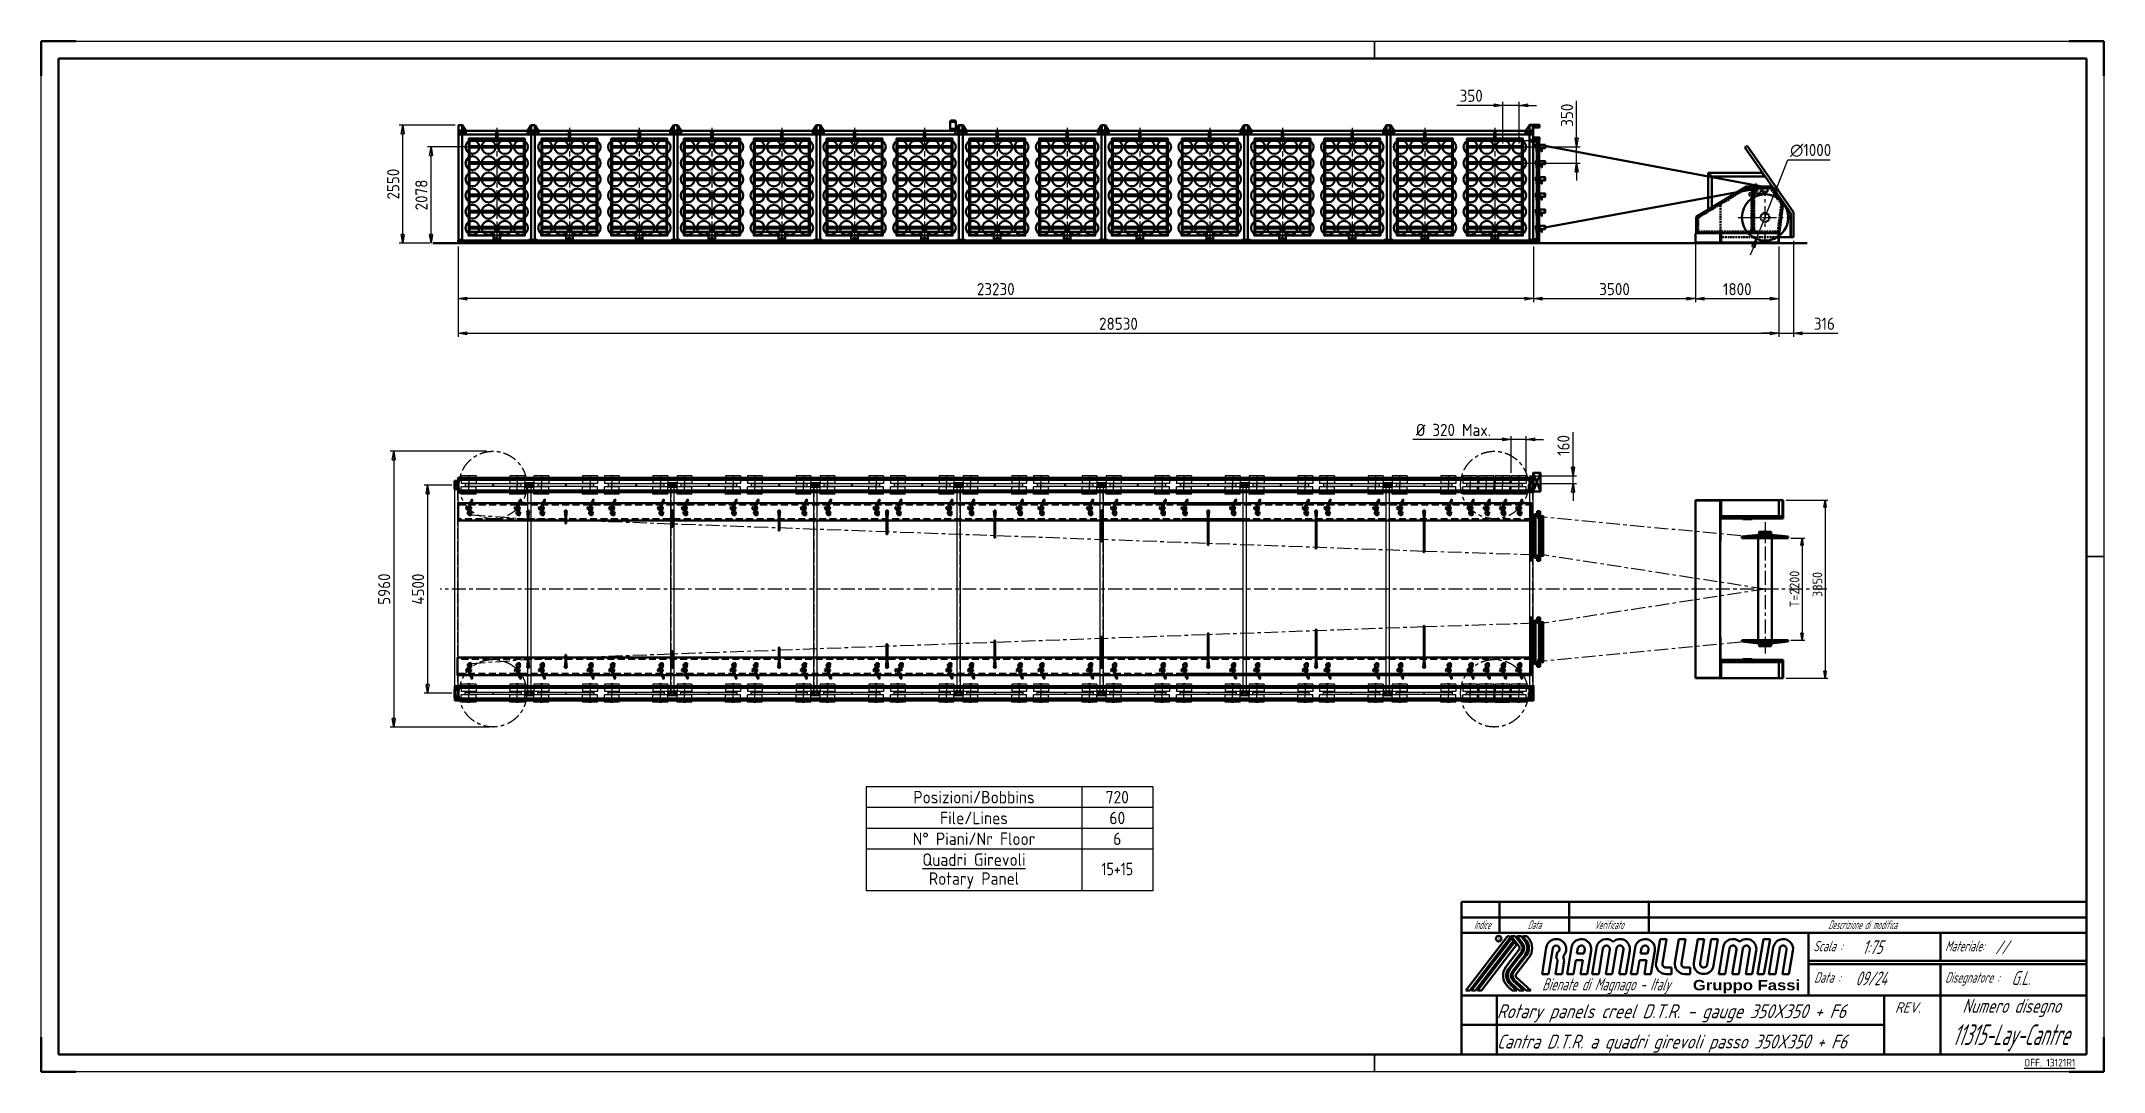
# Model space of a CAD drawing. Header units: millimetres. Extents: x 0 to 44550, y 0 to 22275.
import ezdxf
from ezdxf.enums import TextEntityAlignment as Align

# ---------------------------------------------------------------- set-up
doc = ezdxf.new("R2010")
doc.units = ezdxf.units.MM
doc.header["$LTSCALE"] = 75
for name, pattern in [('ACISOWELD', [3, 2, -1]), ('AM_ISO02W050', [7.5, 6, -1.5]), ('AM_ISO02W050x2', [3.75, 3, -0.75]), ('AM_ISO08W050', [18, 12, -1.5, 3, -1.5]), ('AM_ISO08W050x2', [9, 6, -0.75, 1.5, -0.75]), ('BORDER', [1.75, 0.5, -0.25, 0.5, -0.25, 0, -0.25]), ('CENTER', [7, 4, -1, 1, -1]), ('CENTER2', [1.125, 0.75, -0.125, 0.125, -0.125]), ('DAPIANO', [0]), ('DASHDOT', [1, 0.5, -0.25, 0, -0.25]), ('DASHED', [0.75, 0.5, -0.25]), ('HIDDEN', [9.525, 6.35, -3.175])]:
    doc.linetypes.add(name, pattern=pattern)
for name, color, linetype, lineweight in [('AM_0', 7, 'Continuous', 50), ('AM_0N', 7, 'Continuous', 50), ('AM_3', 6, 'ACISOWELD', 25), ('AM_3N', 6, 'AM_ISO02W050', 25), ('AM_4', 3, 'Continuous', 25), ('AM_5', 3, 'Continuous', 25), ('AM_7', 4, 'CENTER', 25), ('AM_7N', 4, 'AM_ISO08W050', 25), ('AM_8', 1, 'Continuous', 25), ('AM_BOR', 7, 'Continuous', 50)]:
    doc.layers.add(name, color=color, linetype=linetype, lineweight=lineweight)
doc.styles.get("Standard").update_dxf_attribs({"font": 'ISOCP.SHX'})
doc.dimstyles.new('AM_ISO$0', dxfattribs={"dimtxt": 3.5, "dimasz": 2.5, "dimexe": 1, "dimexo": 1, "dimgap": 1, "dimtad": 1, "dimdsep": 46, "dimtxsty": 'Standard', "dimblk": 'CLOSED', "dimcen": 0, "dimclrd": 256, "dimclre": 256, "dimclrt": 2, "dimadec": 0, "dimazin": 2, "dimtp": 0.1, "dimtm": 0.1, "dimtfac": 0.71, "dimtmove": 0, "dimatfit": 3, "dimfxl": 0, "dimlwd": -1, "dimlwe": -1, "dimarcsym": 1})
doc.dimstyles.new('AM_ISO$3', dxfattribs={"dimtxt": 3.5, "dimasz": 2.5, "dimexe": 1, "dimexo": 1, "dimgap": 1, "dimtad": 1, "dimtoh": 1, "dimdsep": 46, "dimtxsty": 'Standard', "dimblk": 'CLOSED', "dimcen": 0, "dimclrd": 256, "dimclre": 256, "dimclrt": 2, "dimadec": 0, "dimazin": 2, "dimtp": 0.1, "dimtm": 0.1, "dimtfac": 0.71, "dimtmove": 0, "dimatfit": 0, "dimfxl": 0, "dimlwd": -1, "dimlwe": -1, "dimarcsym": 1})

msp = doc.modelspace()

# ---------------------------------------------------------------- texts
at = {"layer": 'AM_5', "color": 2, "linetype": 'Continuous'}
for s, p in [('Posizioni/Bobbins', (20147.874, 5800.997)), ('720', (23242.65, 5800.997)), ('File/Lines', (20147.874, 5350.997)), ('60', (23242.65, 5350.997)), ('N%%D Piani/Nr Floor', (20147.874, 4900.997)), ('6', (23242.65, 4900.997)), ('%%UQuadri Girevoli', (20147.874, 4450.997)), ('Rotary Panel', (20147.874, 4040.747))]:
    msp.add_text(s, height=270, dxfattribs=at).set_placement(p, align=Align.CENTER)
at = {"layer": 'AM_5', "color": 2, "linetype": 'Continuous', "width": 0.9}
msp.add_text('15+15', height=270, dxfattribs=at).set_placement((23242.65, 4248.497), align=Align.CENTER)
at = {"layer": 'AM_5', "color": 1}
msp.add_text('%%UOFF. 13121R1', height=165, dxfattribs=at).set_placement((42833.258, 114.437))

# ---------------------------------------------------------------- blocks, each defined once
blk = doc.blocks.new('A3-A2')
for p, q in [((589, 292), (5, 292)), ((5, 292), (5, 5)), ((589, 5), (589, 292)), ((5, 5), (589, 5))]:
    blk.add_line(p, q)
at = {"layer": 'AM_BOR'}
for p, q in [((10, 297), (0, 297)), ((0, 297), (0, 287)), ((594, 297), (584, 297)), ((594, 287), (594, 297)), ((0, 0), (0, 10)), ((594, 0), (594, 10)), ((0, 0), (10, 0)), ((594, 0), (584, 0))]:
    blk.add_line(p, q, dxfattribs=at)
at = {"layer": 'AM_BOR', "color": 1, "lineweight": 25}
for p, q in [((0, 297), (594, 297)), ((0, 0), (0, 297)), ((594, 297), (594, 0)), ((594, 0), (0, 0))]:
    blk.add_line(p, q, dxfattribs=at)
at = {"layer": 'AM_BOR', "color": 2, "lineweight": 35}
for p, q in [((384, 292), (384, 297)), ((589, 148.5), (594, 148.5)), ((384, 0), (384, 5))]:
    blk.add_line(p, q, dxfattribs=at)
blk = doc.blocks.new('RAMALLUMIN')
at = {"color": 7, "linetype": 'Continuous'}
for p, q in [((0, 44), (-180, 44)), ((-169, 44), (-169, 35)), ((-149, 44), (-149, 35)), ((-126, 44), (-126, 35)), ((0, 35), (-180, 35)), ((-155.54, 30.83), (-156.78, 23.17)), ((-153.69, 30.53), (-154.91, 23.17)), ((-148.31, 30.83), (-149.55, 23.17)), ((-146.45, 30.58), (-146.78, 29.06)), ((-144.49, 30.12), (-144.76, 29.06)), ((-142.63, 29.88), (-143.79, 23.17)), ((-141.08, 30.83), (-142.32, 23.17)), ((-139.23, 30.53), (-140.45, 23.17)), ((-137.24, 30.2), (-138.43, 23.17)), ((-135.34, 30.53), (-136.56, 23.17)), ((-133.36, 30.2), (-134.54, 23.17)), ((-131.51, 29.88), (-132.67, 23.17)), ((-129.96, 30.83), (-131.2, 23.17)), ((-128.11, 30.58), (-128.43, 29.06)), ((-126.14, 30.12), (-126.41, 29.06)), ((-124.28, 29.88), (-125.44, 23.17)), ((-123.93, 26.54), (-122.77, 33.25)), ((-122.77, 33.25), (-120.9, 33.25)), ((-122.08, 26.21), (-120.9, 33.25)), ((-118.5, 26.53), (-117.34, 33.25)), ((-117.34, 33.25), (-115.47, 33.25)), ((-116.65, 26.21), (-115.47, 33.25)), ((-113.07, 26.54), (-111.91, 33.25)), ((-111.91, 33.25), (-110.04, 33.25)), ((-111.22, 26.21), (-110.04, 33.25)), ((-109.24, 25.88), (-108.02, 33.25)), ((-108.02, 33.25), (-106.15, 33.25)), ((-107.39, 25.59), (-106.15, 33.25)), ((-104.64, 30.83), (-105.88, 23.17)), ((-102.79, 30.53), (-104.01, 23.17)), ((-100.81, 30.2), (-101.99, 23.17)), ((-98.91, 30.53), (-100.12, 23.17)), ((-96.92, 30.2), (-98.1, 23.17)), ((-95.07, 29.88), (-96.23, 23.17)), ((-92.96, 33.25), (-94.76, 23.17)), ((-92.96, 33.25), (-91.09, 33.25)), ((-91.09, 33.25), (-92.89, 23.17)), ((-90.18, 30.83), (-91.42, 23.17)), ((-88.33, 30.53), (-89.55, 23.17)), ((-86.35, 30.2), (-87.53, 23.17)), ((-84.5, 29.88), (-85.66, 23.17)), ((-80, 35), (-80, 17)), ((-42, 35), (-42, 27)), ((-152.3, 26.83), (-152.89, 23.17)), ((-152.41, 29.4), (-152.67, 27.78)), ((-150.46, 26.52), (-151.02, 23.17)), ((-147.08, 27.2), (-147.68, 23.17)), ((-145.06, 27.2), (-147.08, 27.2)), ((-144.76, 29.06), (-146.78, 29.06)), ((-145.06, 27.2), (-145.66, 23.17)), ((-128.73, 27.2), (-129.33, 23.17)), ((-126.71, 27.2), (-128.73, 27.2)), ((-126.41, 29.06), (-128.43, 29.06)), ((-126.71, 27.2), (-127.31, 23.17)), ((-121.09, 25.04), (-119.51, 25.04)), ((-119.51, 25.04), (-119.51, 23.17)), ((-115.66, 25.04), (-114.08, 25.04)), ((-114.08, 25.04), (-114.08, 23.17)), ((-42, 26), (-42, 0)), ((-154.91, 23.17), (-156.78, 23.17)), ((-152.89, 23.17), (-151.02, 23.17)), ((-149.55, 23.17), (-147.68, 23.17)), ((-145.66, 23.17), (-143.79, 23.17)), ((-142.32, 23.17), (-140.45, 23.17)), ((-138.43, 23.17), (-136.56, 23.17)), ((-134.54, 23.17), (-132.67, 23.17)), ((-131.2, 23.17), (-129.33, 23.17)), ((-127.31, 23.17), (-125.44, 23.17)), ((-121.09, 23.17), (-119.51, 23.17)), ((-115.66, 23.17), (-114.08, 23.17)), ((-105.88, 23.17), (-104.01, 23.17)), ((-101.99, 23.17), (-100.12, 23.17)), ((-98.1, 23.17), (-96.23, 23.17)), ((-94.76, 23.17), (-92.89, 23.17)), ((-91.42, 23.17), (-89.55, 23.17)), ((-87.53, 23.17), (-85.66, 23.17)), ((0, 17), (-180, 17)), ((-169.8, 0), (-169.8, 17)), ((-58.25, 17), (-58.25, 0))]:
    blk.add_line(p, q, dxfattribs=at)
at = {"linetype": 'DAPIANO'}
blk.add_line((-180, 44), (-180, 0), dxfattribs=at)
at = {"color": 3, "linetype": 'Continuous'}
for p, q in [((0, 39.5), (-180, 39.5)), ((-166.96, 33.81), (-178.74, 18.46)), ((-165.81, 33.8), (-177.59, 18.46)), ((-165.54, 33.45), (-177.05, 18.46)), ((-164.96, 32.7), (-175.89, 18.46)), ((-164.69, 32.34), (-175.35, 18.46)), ((-164.12, 31.59), (-174.2, 18.46)), ((-167.09, 25.36), (-163.37, 30.21)), ((-165.67, 34.09), (-164.52, 34.09)), ((-163.37, 31.08), (-165.67, 34.09)), ((-164.96, 32.7), (-165.54, 33.45)), ((-164.12, 31.59), (-164.69, 32.34)), ((-162.64, 31.63), (-164.52, 34.09)), ((-163.97, 34.09), (-162.83, 34.09)), ((-162.3, 31.9), (-163.97, 34.09)), ((-161.58, 32.45), (-162.83, 34.09)), ((-162.28, 34.09), (-161.13, 34.09)), ((-161.23, 32.72), (-162.28, 34.09)), ((-160.51, 33.27), (-161.13, 34.09)), ((-162.64, 29.66), (-166.37, 24.8)), ((-162.3, 29.39), (-166.02, 24.54)), ((-161.58, 28.83), (-165.3, 23.99)), ((-164.96, 23.72), (-161.23, 28.57)), ((-160.51, 28.01), (-164.24, 23.17)), ((0, 27), (-80, 27)), ((0, 26), (-80, 26)), ((-177.59, 18.46), (-178.74, 18.46)), ((-175.89, 18.46), (-177.05, 18.46)), ((-174.2, 18.46), (-175.35, 18.46)), ((-166.56, 19.52), (-165.39, 18.46)), ((-165.95, 20.2), (-164.03, 18.46)), ((-165.66, 20.52), (-163.38, 18.46)), ((-164.03, 18.46), (-165.39, 18.46)), ((-165.05, 21.2), (-162.02, 18.46)), ((-164.76, 21.52), (-161.38, 18.46)), ((-164.15, 22.19), (-160.02, 18.46)), ((-162.02, 18.46), (-163.38, 18.46)), ((-160.02, 18.46), (-161.38, 18.46)), ((-180, 8.5), (-58.25, 8.5))]:
    blk.add_line(p, q, dxfattribs=at)
blk.add_circle((-169.27, 33.38), 0.797, dxfattribs=at)
for centre, radius, start, end in [((-166.39, 33.38), 0.716, 37.0199, 142.98), ((-163.94, 30.65), 0.714, 322.471, 37.437), ((-163.93, 30.65), 1.62, 322.481, 37.4257), ((-163.94, 30.65), 2.06, 322.479, 37.4362), ((-163.94, 30.65), 2.97, 322.454, 37.471), ((-163.94, 30.65), 3.41, 322.445, 37.4711), ((-163.94, 30.65), 4.32, 322.454, 37.4451), ((-163.67, 22.73), 4.32, 142.447, 227.885), ((-163.67, 22.73), 3.41, 142.481, 227.842), ((-163.67, 22.73), 2.97, 142.472, 227.803), ((-163.67, 22.73), 2.06, 142.454, 227.876), ((-163.67, 22.73), 1.63, 142.445, 227.849), ((-163.67, 22.73), 0.722, 142.454, 227.902)]:
    blk.add_arc(centre, radius, start, end, dxfattribs=at)
at = {"color": 7, "linetype": 'Continuous'}
for centre, radius, start, end in [((-152.7, 30.37), 2.88, 313.405, 170.827), ((-152.7, 30.37), 1.01, 286.495, 170.628), ((-145.47, 30.37), 2.88, 350.208, 170.835), ((-145.47, 30.37), 1.01, 345.758, 168.018), ((-138.24, 30.37), 2.88, 47.375, 170.82), ((-138.24, 30.37), 1.01, 350.428, 170.643), ((-134.35, 30.37), 2.88, 350.199, 132.556), ((-134.35, 30.37), 1.01, 350.428, 170.634), ((-127.12, 30.37), 2.88, 350.208, 170.835), ((-127.12, 30.37), 1.01, 345.758, 168.018), ((-101.8, 30.37), 2.88, 47.375, 170.82), ((-101.8, 30.37), 1.01, 350.428, 170.634), ((-97.91, 30.37), 2.88, 350.208, 132.556), ((-97.91, 30.37), 1.01, 350.409, 170.661), ((-87.34, 30.37), 2.88, 350.218, 170.81), ((-87.34, 30.37), 1.01, 350.428, 170.643), ((-153.3, 26.99), 1.01, 350.897, 51.1434), ((-153.3, 26.99), 2.88, 350.481, 26.4345), ((-121.09, 26.05), 2.88, 170.208, 270), ((-121.09, 26.05), 1.01, 170.428, 270), ((-115.66, 26.05), 2.88, 170.218, 270), ((-115.66, 26.05), 1.01, 170.428, 270), ((-110.23, 26.05), 2.88, 170.208, 350.827), ((-110.23, 26.05), 1.01, 170.428, 350.643)]:
    blk.add_arc(centre, radius, start, end, dxfattribs=at)
at = {"color": 1, "linetype": 'Continuous', "oblique": 20, "width": 0.5}
for s, p in [('Indice', (-174, 36.1)), ('Data', (-159, 36.1)), ('Verificato', (-137.5, 36.1)), ('Descrizione di modifica', (-64.47, 36.1))]:
    blk.add_text(s, height=2.5, dxfattribs=at).set_placement(p, align=Align.CENTER)
at = {"color": 3, "linetype": 'Continuous'}
blk.add_text('R', height=0.864, dxfattribs=at).set_placement((-169.52, 32.95))
at = {"color": 3, "linetype": 'Continuous', "oblique": 20}
for s, height, width, p in [('Scala :', 3, 0.75, (-78.7, 29.73)), ('Materiale:', 3, 0.7, (-40.72, 29.73)), ('Bienate di Magnago - Italy', 3.5, 0.7, (-156.78, 18.44)), ('Data :', 3, 0.75, (-78.46, 20.68)), ('Disegnatore :', 3, 0.7, (-40.72, 20.68)), ('Numero disegno', 4, 0.8, (-35.74, 11.99))]:
    blk.add_text(s, height=height, dxfattribs=dict(at, width=width)).set_placement(p)
blk.add_text('REV.', height=3, dxfattribs=at).set_placement((-55.15, 12.04))
at = {"color": 2, "insert": (-113.34, 17.57), "char_height": 3, "attachment_point": 7}
blk.add_mtext('{\\fArial Black|b1|i0|c0|p34;Gruppo Fassi}', dxfattribs=at)
at = {"color": 3, "linetype": 'Continuous', "oblique": 20, "width": 0.7}
for tag, p in [('INDICE', (-174.38, 40.36)), ('DATAREV', (-158.57, 40.36)), ('VERIFICATO', (-137.17, 40.36)), ('DESCRIZMOD', (-62.08, 40.36))]:
    blk.add_attdef(tag, text='', height=2.5, dxfattribs=at).set_placement(p, align=Align.CENTER)
at = {"color": 2, "linetype": 'Continuous', "oblique": 20, "width": 0.7}
for tag, p in [('GEN-TITLE-SCA', (-64.53, 28.92)), ('MATERIALE', (-26.31, 28.88)), ('DATA', (-66.53, 19.91)), ('DISEGN.', (-21.62, 20)), ('P1', (-178.08, 10.45)), ('P2', (-178.08, 1.7))]:
    blk.add_attdef(tag, p, '', height=4, dxfattribs=at)
at = {"color": 7, "linetype": 'Continuous', "oblique": 20, "width": 0.85}
for tag, p in [('DESCRIZIONE1', (-167.25, 10.45)), ('DESCRIZIONE2', (-167.97, 1.7))]:
    blk.add_attdef(tag, p, '', height=4, dxfattribs=at)
at = {"color": 7, "linetype": 'Continuous', "oblique": 20}
for tag, width, p in [('REV', 0.55, (-51.41, 2.68)), ('DISEGNO', 0.8, (-21.14, 2.68))]:
    blk.add_attdef(tag, text='', height=6, dxfattribs=dict(at, width=width)).set_placement(p, align=Align.CENTER)
blk = doc.blocks.new('_Closed')
at = {"color": 0, "linetype": 'ByBlock', "lineweight": -2}
for p, q in [((-1, 0.17), (0, 0)), ((-1, 0.17), (-1, -0.17)), ((0, 0), (-1, -0.17)), ((0, 0), (-1, 0))]:
    blk.add_line(p, q, dxfattribs=at)
blk = doc.blocks.new('*D22')
at = {"layer": 'AM_5', "transparency": 16777216}
for p, q in [((33086, 13066), (33086, 13823)), ((32138, 12718), (33161, 12718)), ((32148, 12878), (33161, 12878)), ((33086, 12718), (33086, 12878)), ((33086, 12531), (33086, 12343))]:
    blk.add_line(p, q, dxfattribs=at)
at = {"layer": 'Defpoints', "color": 0, "transparency": 16777216}
for p in [(32063, 12718), (32073, 12878), (33086, 12878)]:
    blk.add_point(p, dxfattribs=at)
at = {"layer": 'AM_5', "transparency": 16777216, "xscale": 187.5, "yscale": 187.5, "zscale": 187.5}
for p, rotation in [((33086, 12878), 270), ((33086, 12718), 90)]:
    blk.add_blockref('_Closed', p, dxfattribs=dict(at, rotation=rotation))
at = {"layer": 'AM_5', "color": 2, "transparency": 16777216, "insert": (32880, 13538), "char_height": 262.5, "attachment_point": 5, "rotation": 90}
blk.add_mtext('160 ', dxfattribs=at)
blk = doc.blocks.new('ROCCA 300 160')
at = {"layer": 'AM_4', "color": 3, "linetype": 'Continuous'}
for p, q in [((-170, -29), (-170, 28)), ((-170, 28), (-165, 28)), ((-165, -160), (-165, 160)), ((-165, 160), (-5, 160)), ((-5, -160), (-5, 160)), ((-5, 28), (0, 28)), ((0, -29), (0, 28)), ((-170, -29), (-165, -29)), ((-165, -160), (-5, -160)), ((-5, -29), (0, -29))]:
    blk.add_line(p, q, dxfattribs=at)
at = {"layer": 'AM_7', "linetype": 'AM_ISO08W050x2'}
blk.add_line((-176, 0), (32, 0), dxfattribs=at)
blk = doc.blocks.new('quadro pianta  4x350 X')
at = {"layer": 'AM_8', "color": 3, "linetype": 'Continuous'}
blk.add_lwpolyline([(-955, -25), (255, -25), (255, 25), (-955, 25)], close=True, dxfattribs=at)
blk.add_circle((-350, 0), 10, dxfattribs=at)
at = {"layer": 'AM_0', "rotation": 270}
for p in [(-875, 31), (-525, 30), (-175, 31), (175, 31)]:
    blk.add_blockref('ROCCA 300 160', p, dxfattribs=at)
at = {"layer": 'AM_0', "xscale": -1, "rotation": 270}
for p in [(-875, -31), (-175, -31), (175, -31), (-525, -32)]:
    blk.add_blockref('ROCCA 300 160', p, dxfattribs=at)
blk = doc.blocks.new('FGx')
at = {"layer": 'AM_0', "color": 3}
for p, q in [((-13, 7), (6, 14)), ((-13, 7), (58, -189)), ((6, 14), (77, -182)), ((65, -199), (58, -189)), ((78, -194), (77, -182))]:
    blk.add_line(p, q, dxfattribs=at)
for centre, radius in [((0, 1), 4), ((10, -27), 3.5)]:
    blk.add_circle(centre, radius, dxfattribs=at)
at = {"layer": 'AM_0', "color": 2}
blk.add_circle((71, -196), 7, dxfattribs=at)
at = {"layer": 'AM_7', "linetype": 'DASHDOT'}
for p, q in [((-3, 7), (71, -196)), ((1, -31), (19, -24))]:
    blk.add_line(p, q, dxfattribs=at)
blk.add_arc((15, -41), 166, 281.322, 301.923, dxfattribs=at)
blk = doc.blocks.new('A$C1D393CB0')
at = {"layer": 'AM_0', "color": 3}
blk.add_circle((0, 15), 10.5, dxfattribs=at)
at = {"layer": 'AM_0', "color": 3, "linetype": 'Continuous'}
for centre, radius in [((-9, -76), 6.5), ((-9, -46), 4), ((29, -48), 4), ((41, -76), 6.5), ((53, -48), 4), ((91, -76), 6.5), ((91, -46), 4)]:
    blk.add_circle(centre, radius, dxfattribs=at)
at = {"layer": 'AM_7'}
for p, q in [((-13, 15), (13, 15)), ((0, 2), (0, 28))]:
    blk.add_line(p, q, dxfattribs=at)
at = {"xscale": -0.9999999999999993, "rotation": 356.6022666925155}
blk.add_blockref('FGx', (52, -49), dxfattribs=at)
blk = doc.blocks.new('tenditore')
at = {"layer": 'AM_0', "color": 1}
for p, q in [((-10.4, 41.5), (-28.4, 23.5)), ((-17.79, 12.9), (-28.4, 23.5)), ((-3.65, 27.04), (-17.79, 12.9)), ((-15.4, 72.5), (31.6, 72.5)), ((-15.4, 72.5), (-15.4, 52.5)), ((-15.4, 62.5), (-11.9, 62.5)), ((-15.4, 52.5), (-10.4, 52.5)), ((-11.9, 72.5), (-11.9, 62.5)), ((-10.4, 52.5), (-10.4, 41.5)), ((10.5, 12.9), (-3.65, 27.04)), ((9.1, 53.95), (11.6, 55.39)), ((9.1, 51.06), (9.1, 53.95)), ((11.6, 49.62), (9.1, 51.06)), ((10.5, 12.9), (10.5, -10.5)), ((11.6, 55.39), (14.1, 53.95)), ((14.1, 51.06), (11.6, 49.62)), ((14.1, 53.95), (14.1, 51.06)), ((50.34, 53.13), (31.6, 72.5)), ((52.01, 7.07), (36.92, -3.5)), ((59.29, 35.44), (51.14, 51.99)), ((-10.4, -10.5), (10.5, -10.5)), ((-10.4, -10.5), (-10.4, -17.5)), ((-10.4, -17.5), (56.6, -17.5)), ((-6.9, -67.5), (88.1, -67.5)), ((-6.9, -67.5), (-6.9, -70.5)), ((-6.9, -70.5), (88.1, -70.5)), ((21.6, -20.5), (21.6, -64.5)), ((27.5, -3.5), (27.5, -14)), ((27.5, -3.5), (36.92, -3.5)), ((27.5, -14), (51.6, -14)), ((51.6, -14), (51.6, -17.5)), ((59.6, -20.5), (59.6, -64.5)), ((88.1, -67.5), (88.1, -70.5))]:
    blk.add_line(p, q, dxfattribs=at)
for centre, radius in [((11.6, 52.5), 5), ((34.6, 2.5), 4.5), ((47.1, 50), 4.5), ((45.6, -43.5), 15)]:
    blk.add_circle(centre, radius, dxfattribs=at)
for centre, radius, start, end in [((39.1, 25.5), 22.5, 305, 26.2157), ((24.6, -20.5), 3, 90, 180), ((24.6, -64.5), 3, 180, 270), ((56.6, -20.5), 3, 0.000016, 90), ((56.6, -64.5), 3, 270, 0.000016)]:
    blk.add_arc(centre, radius, start, end, dxfattribs=at)
at = {"layer": 'AM_7', "color": 1}
for p, q in [((-6.82, 9), (-32.85, 35.03)), ((-21.61, 67.5), (40.6, 67.5)), ((40.6, 67.5), (40.6, -80.01))]:
    blk.add_line(p, q, dxfattribs=at)
blk = doc.blocks.new('PIANT 80X80')
at = {"layer": 'AM_0', "color": 3}
for p, q in [((40, 90), (-40, 90)), ((-40, 90), (-40, -90)), ((40, -90), (40, 90)), ((-40, -90), (40, -90))]:
    blk.add_line(p, q, dxfattribs=at)
for centre in [(0, 65), (0, -65)]:
    blk.add_circle(centre, 7, dxfattribs=at)
at = {"layer": 'AM_7'}
blk.add_line((0, 47), (0, -48), dxfattribs=at)
blk = doc.blocks.new('F 8')
at = {"layer": 'AM_0', "color": 1, "lineweight": 35}
blk.add_circle((0, 0), 3.32, dxfattribs=at)
at = {"layer": 'AM_0', "color": 1, "lineweight": 25}
blk.add_arc((0, 0), 4, 260, 170, dxfattribs=at)
at = {"layer": 'AM_7N', "linetype": 'AM_ISO08W050x2'}
for p, q in [((-7, 0), (7, 0)), ((0, -7), (0, 7))]:
    blk.add_line(p, q, dxfattribs=at)
blk = doc.blocks.new('quadro pianta  4x350 xxX')
at = {"layer": 'AM_8', "color": 3, "linetype": 'Continuous'}
blk.add_lwpolyline([(-605, -25), (605, -25), (605, 25), (-605, 25)], close=True, dxfattribs=at)
blk.add_circle((0, 0), 10, dxfattribs=at)
at = {"layer": 'AM_0', "rotation": 270}
for p in [(-525, 31), (525, 31)]:
    blk.add_blockref('ROCCA 300 160', p, dxfattribs=at)
at = {"layer": 'AM_0', "xscale": -1, "rotation": 270}
for p in [(-525, -31), (525, -31)]:
    blk.add_blockref('ROCCA 300 160', p, dxfattribs=at)
blk = doc.blocks.new('A$C574D6C57')
at = {"layer": 'AM_0'}
for p, q in [((0, 200), (-155, -200)), ((-155, 200), (0, -200))]:
    blk.add_line(p, q, dxfattribs=at)
blk.add_lwpolyline([(-155, -200), (0, -200), (0, 200), (-155, 200)], close=True, dxfattribs=at)
blk = doc.blocks.new('*D21')
at = {"layer": 'AM_5', "transparency": 16777216}
for p, q in [((8866, 12682), (8271, 12682)), ((8346, 12495), (8346, 8370)), ((8866, 8182), (8271, 8182))]:
    blk.add_line(p, q, dxfattribs=at)
at = {"layer": 'Defpoints', "color": 0, "transparency": 16777216}
for p in [(8941, 12682), (8346, 8182), (8941, 8182)]:
    blk.add_point(p, dxfattribs=at)
at = {"layer": 'AM_5', "transparency": 16777216, "xscale": 187.5, "yscale": 187.5, "zscale": 187.5}
for p, rotation in [((8346, 12682), 90), ((8346, 8182), 270)]:
    blk.add_blockref('_Closed', p, dxfattribs=dict(at, rotation=rotation))
at = {"layer": 'AM_5', "color": 2, "transparency": 16777216, "insert": (8139, 10432), "char_height": 262.5, "attachment_point": 5, "rotation": 90}
blk.add_mtext('4500', dxfattribs=at)
blk = doc.blocks.new('A$C08D3684C')
at = {"layer": 'AM_0', "color": 3}
for p, q in [((-100, -2), (-100, 0)), ((-100, 0), (106, 0)), ((106, 0), (106, -2)), ((-100, -2), (106, -2)), ((-28, -2), (-28, -107)), ((-28, -107), (34, -107)), ((34, -107), (34, -2))]:
    blk.add_line(p, q, dxfattribs=at)
for centre, radius in [((3, -87), 12), ((22, -30), 1.75)]:
    blk.add_circle(centre, radius, dxfattribs=at)
at = {"layer": 'AM_3'}
for p, q in [((-28, -7), (-18, -7)), ((-26, -7), (-26, -107)), ((-18, -7), (-18, -107)), ((24, -7), (34, -7)), ((24, -7), (24, -107)), ((32, -7), (32, -107))]:
    blk.add_line(p, q, dxfattribs=at)
at = {"layer": 'AM_7', "linetype": 'AM_ISO08W050x2'}
for p, q in [((-88, 5), (-88, -7)), ((3, 5), (3, -7)), ((94, 5), (94, -7)), ((-18, -87), (24, -87)), ((3, -108), (3, -66)), ((14, -30), (30, -30)), ((22, -21), (22, -38))]:
    blk.add_line(p, q, dxfattribs=at)
blk = doc.blocks.new('A$C2D070584')
at = {"layer": 'AM_0', "color": 241}
for points in [[(-47, -7), (-3, -7, 0.414214), (0, -4), (0, 5, 0.414214), (-3, 8), (-47, 8, 0.414214), (-50, 5), (-50, -4, 0.414214)], [(-47, -6), (-3, -6, 0.414214), (-2, -4), (-2, 5, 0.414214), (-3, 6), (-47, 6, 0.414214), (-49, 5), (-49, -4, 0.414214)]]:
    blk.add_lwpolyline(points, format="xyb", close=True, dxfattribs=at)
blk = doc.blocks.new('cer1')
at = {"layer": 'AM_0', "color": 1}
for p, q in [((1, 0), (-1, 0)), ((0, 1), (0, -1))]:
    blk.add_line(p, q, dxfattribs=at)
blk.add_lwpolyline([(-6, -7), (6, -7), (6, 6), (-6, 6)], close=True, dxfattribs=at)
blk = doc.blocks.new('78534')
at = {"layer": 'AM_0', "color": 3}
for p, q in [((-31.5, 17), (-31.5, 11)), ((-0.5, 17), (-31.5, 17)), ((-11.5, 16.5), (-31.5, 16.5)), ((-11.5, 11.5), (-31.5, 11.5)), ((-0.5, 11), (-31.5, 11)), ((-23, 80), (-23, -25)), ((-23, 80), (4, 80)), ((-20.5, 80), (-20.5, -25)), ((7, 21.85), (-14.85, 0)), ((6.99, -21.84), (-14.85, 0)), ((-11.5, 17), (-11.5, 11)), ((7, 77), (7, 21.85)), ((-31.5, -11), (-0.5, -11)), ((-31.5, -11), (-31.5, -17)), ((-31.5, -11.5), (-11.5, -11.5)), ((-31.5, -16.5), (-11.5, -16.5)), ((-31.5, -17), (-0.5, -17)), ((-23, -25), (4, -25)), ((-11.5, -11), (-11.5, -17))]:
    blk.add_line(p, q, dxfattribs=at)
blk.add_circle((0, 0), 10.5, dxfattribs=at)
for centre, radius, start, end in [((-0.5, 0), 17, 270, 90), ((-0.5, 0), 11, 270, 90), ((4, 77), 3, 0.000021, 90), ((4, -22), 3, 270, 2.95687)]:
    blk.add_arc(centre, radius, start, end, dxfattribs=at)
at = {"layer": 'AM_7'}
for p, q in [((-0.5, 14), (-33.85, 14)), ((-13.44, 70), (-3.16, 70)), ((-13.44, 30), (-2.52, 30)), ((-13.13, 0), (13.12, 0)), ((-8, 75.79), (-8, 63.72)), ((-8, 37.5), (-8, 23.82)), ((0, -13.12), (0, 13.13)), ((-34.03, -14), (-0.5, -14))]:
    blk.add_line(p, q, dxfattribs=at)
blk.add_arc((-0.5, 0), 14, 270, 90, dxfattribs=at)
blk = doc.blocks.new('*D23')
at = {"layer": 'AM_5', "transparency": 16777216}
for p, q in [((9003, 17837), (9003, 16636)), ((32233, 17836), (32233, 16636)), ((32046, 16711), (9191, 16711))]:
    blk.add_line(p, q, dxfattribs=at)
at = {"layer": 'Defpoints', "color": 0, "transparency": 16777216}
for p in [(9003, 17912), (32233, 17911), (9003, 16711)]:
    blk.add_point(p, dxfattribs=at)
at = {"layer": 'AM_5', "transparency": 16777216, "xscale": 187.5, "yscale": 187.5, "zscale": 187.5, "rotation": 180}
blk.add_blockref('_Closed', (9003, 16711), dxfattribs=at)
at = {"layer": 'AM_5', "transparency": 16777216, "xscale": 187.5, "yscale": 187.5, "zscale": 187.5}
blk.add_blockref('_Closed', (32233, 16711), dxfattribs=at)
at = {"layer": 'AM_5', "color": 2, "transparency": 16777216, "insert": (20618, 16917), "char_height": 262.5, "attachment_point": 5}
blk.add_mtext('23230', dxfattribs=at)
blk = doc.blocks.new('*D24')
at = {"layer": 'AM_5', "transparency": 16777216}
for p, q in [((31573, 20065), (31573, 20964)), ((31923, 20065), (31923, 20964)), ((31386, 20889), (30575, 20889)), ((31923, 20889), (31573, 20889)), ((32111, 20889), (32298, 20889))]:
    blk.add_line(p, q, dxfattribs=at)
at = {"layer": 'Defpoints', "color": 0, "transparency": 16777216}
for p in [(31573, 20889), (31573, 19990), (31923, 19990)]:
    blk.add_point(p, dxfattribs=at)
at = {"layer": 'AM_5', "transparency": 16777216, "xscale": 187.5, "yscale": 187.5, "zscale": 187.5}
blk.add_blockref('_Closed', (31573, 20889), dxfattribs=at)
at = {"layer": 'AM_5', "transparency": 16777216, "xscale": 187.5, "yscale": 187.5, "zscale": 187.5, "rotation": 180}
blk.add_blockref('_Closed', (31923, 20889), dxfattribs=at)
at = {"layer": 'AM_5', "color": 2, "transparency": 16777216, "insert": (30887, 21096), "char_height": 262.5, "attachment_point": 5}
blk.add_mtext('350', dxfattribs=at)
blk = doc.blocks.new('*D25')
at = {"layer": 'AM_5', "transparency": 16777216}
for p, q in [((33162, 20177), (33162, 20987)), ((31998, 19990), (33237, 19990)), ((31998, 19640), (33237, 19640)), ((33162, 19640), (33162, 19990)), ((33162, 19452), (33162, 19265))]:
    blk.add_line(p, q, dxfattribs=at)
at = {"layer": 'Defpoints', "color": 0, "transparency": 16777216}
for p in [(31923, 19990), (31923, 19640), (33162, 19990)]:
    blk.add_point(p, dxfattribs=at)
at = {"layer": 'AM_5', "transparency": 16777216, "xscale": 187.5, "yscale": 187.5, "zscale": 187.5}
for p, rotation in [((33162, 19990), 270), ((33162, 19640), 90)]:
    blk.add_blockref('_Closed', p, dxfattribs=dict(at, rotation=rotation))
at = {"layer": 'AM_5', "color": 2, "transparency": 16777216, "insert": (32956, 20676), "char_height": 262.5, "attachment_point": 5, "rotation": 90}
blk.add_mtext('350', dxfattribs=at)
blk = doc.blocks.new('TRAV PORTALE 120X80')
at = {"layer": 'AM_0', "color": 2}
blk.add_lwpolyline([(0, -200), (160, -200), (160, -120), (80, 0), (4, 0, 0.414214), (0, -4)], format="xyb", close=True, dxfattribs=at)
for centre in [(20, -160), (60, -160), (105, -160), (145, -160)]:
    blk.add_circle(centre, 5, dxfattribs=at)
blk = doc.blocks.new('m8')
at = {"layer": 'AM_0', "color": 1}
for p, q in [((-5.5, -5), (-5.5, 0)), ((5.5, -5), (5.5, 0)), ((-6.5, -6), (-6.5, -5.9)), ((-6.5, -5.9), (-6.49, -5.9)), ((-6.5, -6.1), (-6.5, -6)), ((-6.49, -6.2), (-6.5, -6.1)), ((-6.49, -5.9), (-6.47, -5.8)), ((-6.47, -6.3), (-6.49, -6.2)), ((-6.47, -5.8), (-6.45, -5.7)), ((-6.45, -6.3), (-6.47, -6.3)), ((-6.45, -5.7), (-6.42, -5.6)), ((-6.42, -6.4), (-6.45, -6.3)), ((-6.42, -5.6), (-6.39, -5.6)), ((-6.39, -6.5), (-6.42, -6.4)), ((-6.39, -5.6), (-6.35, -5.5)), ((-6.35, -6.5), (-6.39, -6.5)), ((-6.35, -5.5), (-6.31, -5.4)), ((-6.31, -6.6), (-6.35, -6.5)), ((-6.31, -5.4), (-6.26, -5.4)), ((-6.26, -6.7), (-6.31, -6.6)), ((-6.26, -5.4), (-6.21, -5.3)), ((-6.21, -6.7), (-6.26, -6.7)), ((-6.21, -5.3), (-6.15, -5.3)), ((-6.15, -6.8), (-6.21, -6.7)), ((-6.15, -5.3), (-6.09, -5.2)), ((-6.09, -6.8), (-6.15, -6.8)), ((-6.09, -5.2), (-6.02, -5.2)), ((-6.02, -6.9), (-6.09, -6.8)), ((-6.02, -5.2), (-5.95, -5.1)), ((-5.95, -6.9), (-6.02, -6.9)), ((-5.95, -5.1), (-5.88, -5.1)), ((-5.88, -6.9), (-5.95, -6.9)), ((-5.88, -5.1), (-5.81, -5.1)), ((-5.81, -7), (-5.88, -6.9)), ((-5.81, -5.1), (-5.73, -5.1)), ((-5.73, -7), (-5.81, -7)), ((-5.73, -5.1), (-5.65, -5)), ((-5.65, -7), (-5.73, -7)), ((-5.65, -5), (-5.58, -5)), ((-5.58, -7), (-5.65, -7)), ((-5.58, -5), (-5.5, -5)), ((-5.5, -7), (-5.58, -7)), ((5.5, -7), (-5.5, -7)), ((-5.5, -12.5), (-5.5, -7)), ((-5.5, -12.5), (-5.1, -14)), ((5.1, -14), (-5.1, -14)), ((5.5, -12.5), (5.1, -14)), ((5.5, -5), (5.58, -5)), ((5.58, -7), (5.5, -7)), ((5.5, -12.5), (5.5, -7)), ((5.58, -5), (5.66, -5)), ((5.66, -7), (5.58, -7)), ((5.66, -5), (5.73, -5.1)), ((5.73, -7), (5.66, -7)), ((5.73, -5.1), (5.81, -5.1)), ((5.81, -7), (5.73, -7)), ((5.81, -5.1), (5.88, -5.1)), ((5.88, -6.9), (5.81, -7)), ((5.88, -5.1), (5.96, -5.1)), ((5.96, -6.9), (5.88, -6.9)), ((5.96, -5.1), (6.02, -5.2)), ((6.02, -6.9), (5.96, -6.9)), ((6.02, -5.2), (6.09, -5.2)), ((6.09, -6.8), (6.02, -6.9)), ((6.09, -5.2), (6.15, -5.3)), ((6.15, -6.8), (6.09, -6.8)), ((6.15, -5.3), (6.21, -5.3)), ((6.21, -6.7), (6.15, -6.8)), ((6.21, -5.3), (6.26, -5.4)), ((6.26, -6.7), (6.21, -6.7)), ((6.26, -5.4), (6.31, -5.4)), ((6.31, -6.6), (6.26, -6.7)), ((6.31, -5.4), (6.35, -5.5)), ((6.35, -6.5), (6.31, -6.6)), ((6.35, -5.5), (6.39, -5.6)), ((6.39, -6.5), (6.35, -6.5)), ((6.39, -5.6), (6.43, -5.6)), ((6.43, -6.4), (6.39, -6.5)), ((6.43, -5.6), (6.45, -5.7)), ((6.45, -6.3), (6.43, -6.4)), ((6.45, -5.7), (6.47, -5.8)), ((6.47, -6.3), (6.45, -6.3)), ((6.47, -5.8), (6.49, -5.9)), ((6.49, -6.2), (6.47, -6.3)), ((6.49, -5.9), (6.5, -5.9)), ((6.5, -6.1), (6.49, -6.2)), ((6.5, -5.9), (6.5, -6)), ((6.5, -6), (6.5, -6.1))]:
    blk.add_line(p, q, dxfattribs=at)
at = {"layer": 'AM_7', "linetype": 'AM_ISO08W050x2'}
blk.add_line((0, -23.65), (0, 14.78), dxfattribs=at)
blk = doc.blocks.new('TRAV PORTALE 120X80 INTERM')
at = {"layer": 'AM_0', "color": 2}
for p, q in [((80, 0), (0, 0)), ((160, -120), (80, 0)), ((-80, -120), (0, 0)), ((-80, -200), (-80, -120)), ((-80, -200), (160, -200)), ((160, -200), (160, -120))]:
    blk.add_line(p, q, dxfattribs=at)
for centre in [(-65, -160), (-25, -160), (20, -160), (60, -160), (105, -160), (145, -160)]:
    blk.add_circle(centre, 5, dxfattribs=at)
blk = doc.blocks.new('QUADRO 6X4 350X350')
at = {"layer": 'AM_0', "color": 3}
for p, q in [((585, 2039), (-585, 2039)), ((585, 2004), (-585, 2004)), ((585, 1689), (-585, 1689)), ((585, 1654), (-585, 1654)), ((585, 1339), (-585, 1339)), ((585, 1304), (-585, 1304)), ((585, 989), (-585, 989)), ((585, 954), (-585, 954)), ((585, 639), (-585, 639)), ((585, 604), (-585, 604)), ((585, 289), (-585, 289)), ((585, 254), (-585, 254))]:
    blk.add_line(p, q, dxfattribs=at)
at = {"layer": 'AM_0'}
blk.add_lwpolyline([(-15, 2199), (15, 2199), (15, 2324), (10, 2339), (-10, 2339), (-15, 2324)], close=True, dxfattribs=at)
at = {"layer": 'AM_0', "color": 3}
for points in [[(-605, 184), (-585, 184), (-585, 2199), (-605, 2199)], [(-585, 2149), (585, 2149), (585, 2199), (-585, 2199)], [(605, 184), (585, 184), (585, 2199), (605, 2199)], [(-605, 104), (605, 104), (605, 184), (-605, 184)], [(-72, 4), (72, 4), (72, 104), (-72, 104)]]:
    blk.add_lwpolyline(points, close=True, dxfattribs=at)
at = {"layer": 'AM_0', "color": 1}
for points in [[(-605, 104), (-607, 104), (-607, 184), (-605, 184)], [(605, 104), (607, 104), (607, 184), (605, 184)]]:
    blk.add_lwpolyline(points, close=True, dxfattribs=at)
for centre in [(-525, 2020), (-525, 1670), (-175, 2019), (-175, 1669), (175, 2019), (175, 1669), (525, 2019), (525, 1669), (-525, 1320), (-175, 1319), (175, 1319), (525, 1319), (-525, 970), (-175, 969), (175, 969), (525, 969), (-525, 620), (-175, 619), (175, 619), (525, 619), (-525, 270), (-175, 269), (175, 269), (525, 269)]:
    blk.add_circle(centre, 150, dxfattribs=at)
at = {"layer": 'AM_0', "color": 3}
for centre, radius in [((-525, 2019), 5.25), ((-175, 2019), 5.25), ((175, 2019), 5.25), ((525, 2019), 5.25), ((-525, 1669), 5.25), ((-175, 1669), 5.25), ((175, 1669), 5.25), ((525, 1669), 5.25), ((-525, 1319), 5.25), ((-525, 969), 5.25), ((-175, 1319), 5.25), ((-175, 969), 5.25), ((175, 1319), 5.25), ((175, 969), 5.25), ((525, 1319), 5.25), ((525, 969), 5.25), ((-525, 619), 5.25), ((-175, 619), 5.25), ((175, 619), 5.25), ((525, 619), 5.25), ((-525, 269), 5.25), ((-175, 269), 5.25), ((0, 27), 31), ((0, 27), 12.5), ((175, 269), 5.25), ((525, 269), 5.25)]:
    blk.add_circle(centre, radius, dxfattribs=at)
at = {"layer": 'AM_3'}
for p, q in [((-603, 2199), (-603, 184)), ((-587, 184), (-587, 2199)), ((-585, 2194), (585, 2194)), ((585, 2035), (-585, 2035)), ((587, 184), (587, 2199)), ((603, 2199), (603, 184)), ((585, 1685), (-585, 1685)), ((585, 1335), (-585, 1335)), ((585, 985), (-585, 985)), ((585, 635), (-585, 635)), ((605, 182), (-605, 182)), ((-605, 106), (605, 106)), ((585, 285), (-585, 285)), ((72, 94), (-72, 94)), ((-72, 14), (72, 14)), ((-10, 4), (-10, -18)), ((-7, 4), (-7, 14)), ((8, 14), (8, 4)), ((10, -18), (10, 4)), ((-10, -18), (-7, -21)), ((-7, -21), (7, -21)), ((7, -21), (10, -18))]:
    blk.add_line(p, q, dxfattribs=at)
at = {"layer": 'AM_3', "linetype": 'AM_ISO02W050x2'}
for p, q in [((-12, 2194), (-12, 2192)), ((-2, 2194), (-12, 2194)), ((0, 2192), (-12, 2192)), ((-11, 2179), (-11, 2192)), ((-11, 2192), (-7, 2192)), ((-9, 2178), (9, 2178)), ((-7, 2225), (-6, 2227)), ((-7, 2197), (-7, 2225)), ((7, 2225), (-7, 2225)), ((7, 2197), (-7, 2197)), ((-6, 2197), (-7, 2195)), ((-7, 2195), (-7, 2197)), ((-7, 2192), (-7, 2195)), ((-7, 2192), (7, 2192)), ((-7, 2185), (0, 2189)), ((-7, 2178), (-7, 2185)), ((6, 2227), (-6, 2227)), ((-6, 2226), (-6, 2197)), ((-3, 2178), (-3, 2185)), ((0, 2192), (-2, 2194)), ((12, 2194), (-1, 2194)), ((0, 2192), (-1, 2194)), ((12, 2192), (0, 2192)), ((7, 2185), (0, 2189)), ((3, 2178), (3, 2185)), ((7, 2225), (6, 2227)), ((6, 2226), (6, 2197)), ((6, 2197), (7, 2195)), ((7, 2197), (7, 2225)), ((7, 2195), (7, 2197)), ((7, 2192), (7, 2195)), ((7, 2192), (10, 2192)), ((7, 2178), (7, 2185)), ((10, 2179), (10, 2192)), ((12, 2192), (12, 2194))]:
    blk.add_line(p, q, dxfattribs=at)
at = {"layer": 'AM_3', "linetype": 'AM_ISO02W050x2', "extrusion": (0, 0, -1)}
for centre, radius, start, end in [((9, 2179), 1.4, 270, 0), ((5, 2182), 2.82, 52.1211, 127.8789), ((0, 2175), 10.4, 70.5288, 109.4712), ((-5, 2182), 2.82, 52.1211, 127.8789), ((-9, 2179), 1.4, 180, 270)]:
    blk.add_arc(centre, radius, start, end, dxfattribs=at)
at = {"layer": 'AM_7', "linetype": 'AM_ISO08W050x2'}
for p, q in [((0, 2434), (0, -35)), ((-55, 197), (-55, 83)), ((-20, 27), (20, 27)), ((55, 197), (55, 83))]:
    blk.add_line(p, q, dxfattribs=at)
blk = doc.blocks.new('A$C48CE2D5D')
at = {"layer": 'AM_0', "color": 3}
for p, q in [((-60, 182), (60, 182)), ((-60, 25), (60, 25))]:
    blk.add_line(p, q, dxfattribs=at)
blk.add_lwpolyline([(-35, 0), (35, 0, 0.414214), (60, 25), (60, 182, 0.414214), (35, 207), (-35, 207, 0.414214), (-60, 182), (-60, 25, 0.414214)], format="xyb", close=True, dxfattribs=at)
blk = doc.blocks.new('*D26')
at = {"layer": 'AM_5', "transparency": 16777216}
for p, q in [((9616, 13412), (7539, 13412)), ((7614, 13225), (7614, 7640)), ((9683, 7452), (7539, 7452))]:
    blk.add_line(p, q, dxfattribs=at)
at = {"layer": 'Defpoints', "color": 0, "transparency": 16777216}
for p in [(9691, 13412), (7614, 7452), (9758, 7452)]:
    blk.add_point(p, dxfattribs=at)
at = {"layer": 'AM_5', "transparency": 16777216, "xscale": 187.5, "yscale": 187.5, "zscale": 187.5}
for p, rotation in [((7614, 13412), 90), ((7614, 7452), 270)]:
    blk.add_blockref('_Closed', p, dxfattribs=dict(at, rotation=rotation))
at = {"layer": 'AM_5', "color": 2, "transparency": 16777216, "insert": (7407, 10432), "char_height": 262.5, "attachment_point": 5, "rotation": 90}
blk.add_mtext('5960', dxfattribs=at)
blk = doc.blocks.new('*D27')
at = {"layer": 'AM_5', "transparency": 16777216}
for p, q in [((8944, 20462), (7733, 20462)), ((7808, 18099), (7808, 20274)), ((8391, 17912), (7733, 17912))]:
    blk.add_line(p, q, dxfattribs=at)
at = {"layer": 'Defpoints', "color": 0, "transparency": 16777216}
for p in [(7808, 20462), (9019, 20462), (8466, 17912)]:
    blk.add_point(p, dxfattribs=at)
at = {"layer": 'AM_5', "transparency": 16777216, "xscale": 187.5, "yscale": 187.5, "zscale": 187.5}
for p, rotation in [((7808, 20462), 90), ((7808, 17912), 270)]:
    blk.add_blockref('_Closed', p, dxfattribs=dict(at, rotation=rotation))
at = {"layer": 'AM_5', "color": 2, "transparency": 16777216, "insert": (7602, 19187), "char_height": 262.5, "attachment_point": 5, "rotation": 90}
blk.add_mtext('2550', dxfattribs=at)
blk = doc.blocks.new('*D28')
at = {"layer": 'AM_5', "transparency": 16777216}
for p, q in [((9238, 19990), (8344, 19990)), ((8419, 18099), (8419, 19802)), ((8391, 17912), (8344, 17912))]:
    blk.add_line(p, q, dxfattribs=at)
at = {"layer": 'Defpoints', "color": 0, "transparency": 16777216}
for p in [(8419, 19990), (9313, 19990), (8466, 17912)]:
    blk.add_point(p, dxfattribs=at)
at = {"layer": 'AM_5', "transparency": 16777216, "xscale": 187.5, "yscale": 187.5, "zscale": 187.5}
for p, rotation in [((8419, 19990), 90), ((8419, 17912), 270)]:
    blk.add_blockref('_Closed', p, dxfattribs=dict(at, rotation=rotation))
at = {"layer": 'AM_5', "color": 2, "transparency": 16777216, "insert": (8212, 18951), "char_height": 262.5, "attachment_point": 5, "rotation": 90}
blk.add_mtext('2078', dxfattribs=at)
blk = doc.blocks.new('*D31')
at = {"layer": 'AM_5', "transparency": 16777216}
for p, q in [((32233, 17836), (32233, 16636)), ((35733, 17866), (35733, 16636)), ((32421, 16711), (35546, 16711))]:
    blk.add_line(p, q, dxfattribs=at)
at = {"layer": 'Defpoints', "color": 0, "transparency": 16777216}
for p in [(32233, 17911), (35733, 17941), (35733, 16711)]:
    blk.add_point(p, dxfattribs=at)
at = {"layer": 'AM_5', "transparency": 16777216, "xscale": 187.5, "yscale": 187.5, "zscale": 187.5, "rotation": 180}
blk.add_blockref('_Closed', (32233, 16711), dxfattribs=at)
at = {"layer": 'AM_5', "transparency": 16777216, "xscale": 187.5, "yscale": 187.5, "zscale": 187.5}
blk.add_blockref('_Closed', (35733, 16711), dxfattribs=at)
at = {"layer": 'AM_5', "color": 2, "transparency": 16777216, "insert": (33983, 16917), "char_height": 262.5, "attachment_point": 5}
blk.add_mtext('3500', dxfattribs=at)
blk = doc.blocks.new('A$C39DB04B8')
at = {"layer": 'AM_0', "color": 2}
for p, q in [((4, 16), (0, 12)), ((0, 12), (0, -12)), ((15, 16), (4, 16)), ((15, 18), (15, 16)), ((18, 18), (15, 18)), ((0, -12), (4, -16)), ((15, -16), (4, -16)), ((15, -16), (15, -18)), ((18, -18), (15, -18))]:
    blk.add_line(p, q, dxfattribs=at)
for centre, radius in [((18, 0), 14.5), ((8, -1), 2.62), ((19, 8), 2.62), ((18, -7), 2.62)]:
    blk.add_circle(centre, radius, dxfattribs=at)
blk.add_arc((18, 0), 18, 270, 90, dxfattribs=at)
at = {"layer": 'AM_3'}
for p, q in [((21, 18), (26, 10)), ((26, 10), (26, -1)), ((13, -7), (13, -16)), ((18, -2), (25, -2))]:
    blk.add_line(p, q, dxfattribs=at)
for centre, radius, start, end in [((18, -7), 5, 90, 180), ((25, -1), 0.5, 270, 0)]:
    blk.add_arc(centre, radius, start, end, dxfattribs=at)
at = {"layer": 'AM_7', "linetype": 'AM_ISO08W050x2'}
for p, q in [((-9, 0), (41, 0)), ((18, 27), (18, -27))]:
    blk.add_line(p, q, dxfattribs=at)
blk = doc.blocks.new('A$C18373304')
at = {"layer": 'AM_0', "color": 1}
for p, q in [((-15, 7), (-15, -3)), ((-15, 7), (-11, 3)), ((0, 3), (-11, 3)), ((-15, -3), (0, -3))]:
    blk.add_line(p, q, dxfattribs=at)
blk.add_circle((0, 0), 1.55, dxfattribs=at)
blk.add_arc((0, 0), 3, 270, 90, dxfattribs=at)
at = {"layer": 'AM_7', "linetype": 'AM_ISO08W050x2'}
for p, q in [((5, 0), (-6, 0)), ((0, 5), (0, -6))]:
    blk.add_line(p, q, dxfattribs=at)
blk = doc.blocks.new('A$C1A043051')
at = {"layer": 'AM_0', "color": 1}
blk.add_circle((0, 3), 1.5, dxfattribs=at)
blk.add_arc((0, 0), 2.5, 124.833, 55.1669, dxfattribs=at)
at = {"layer": 'AM_3'}
blk.add_arc((0, 0), 2.5, 55.1669, 124.833, dxfattribs=at)
at = {"layer": 'AM_7', "linetype": 'AM_ISO08W050x2'}
for p, q in [((-3, 3), (3, 3)), ((-3, 0), (3, 0)), ((2, 2), (-2, -2)), ((0, 5), (0, -3))]:
    blk.add_line(p, q, dxfattribs=at)
blk = doc.blocks.new('A$C49B40AC0')
at = {"layer": 'AM_0', "color": 7, "linetype": 'Continuous'}
for p, q in [((-2, -23), (-2, 3)), ((0, 3), (0, -23)), ((3, 8), (15, 8)), ((3, 6), (15, 6)), ((15, 8), (15, 6)), ((15, -26), (3, -26)), ((15, -28), (3, -28)), ((15, -26), (15, -28))]:
    blk.add_line(p, q, dxfattribs=at)
for centre, radius, start, end in [((3, 3), 4.6, 90, 180), ((3, 3), 2.6, 90, 180), ((3, -23), 4.6, 180, 270), ((3, -23), 2.6, 180, 270)]:
    blk.add_arc(centre, radius, start, end, dxfattribs=at)
at = {"layer": 'AM_7', "linetype": 'AM_ISO08W050x2'}
for p, q in [((5, 0), (-7, 0)), ((7, 0), (7, 14)), ((5, -20), (-7, -20)), ((7, -20), (7, -34))]:
    blk.add_line(p, q, dxfattribs=at)
blk = doc.blocks.new('A$C1F973008')
at = {"layer": 'AM_0', "color": 1, "linetype": 'Continuous'}
for p, q in [((0, 1), (-3, 1)), ((0, -1), (-3, -1))]:
    blk.add_line(p, q, dxfattribs=at)
at = {"layer": 'AM_0', "color": 3, "linetype": 'Continuous'}
for p, q in [((-3, 1), (-3, -1)), ((-3, 1), (-3, 1)), ((-3, 1), (-3, -1)), ((15, 48), (13, 3)), ((-3, -1), (-3, -1))]:
    blk.add_line(p, q, dxfattribs=at)
at = {"layer": 'AM_0', "color": 3}
for p, q in [((9, 1), (-3, 1)), ((0, 1), (0, -1)), ((13, 61), (11, 3)), ((13, 61), (15, 43)), ((15, 61), (17, 43)), ((16, 55), (17, 55)), ((16, 54), (16, 55)), ((16, 54), (18, 54)), ((17, 55), (18, 54)), ((17, 43), (18, 54)), ((9, -1), (-3, -1))]:
    blk.add_line(p, q, dxfattribs=at)
for centre, radius, start, end in [((9, 3), 2, 270, 358), ((9, 3), 4, 270, 358), ((14, 61), 1, 358, 178), ((16, 43), 1, 187.0903, 7.0903), ((16, 54), 0.5, 88, 141.2672), ((17, 54), 0.5, 34.7328, 88)]:
    blk.add_arc(centre, radius, start, end, dxfattribs=at)
at = {"layer": 'AM_3', "linetype": 'DASHED'}
for p, q in [((15, 48), (15, 61)), ((16, 54), (15, 43))]:
    blk.add_line(p, q, dxfattribs=at)
for centre, start, end in [((14, 61), 178, 358), ((16, 43), 7.0903, 187.0806)]:
    blk.add_arc(centre, 1, start, end, dxfattribs=at)
at = {"layer": 'AM_5', "color": 3}
blk.add_line((11, 3), (11, 4), dxfattribs=at)
at = {"layer": 'AM_7', "linetype": 'AM_ISO08W050x2'}
for p, q in [((8, 0), (-7, 0)), ((12, 14), (12, 0))]:
    blk.add_line(p, q, dxfattribs=at)
blk = doc.blocks.new('CASC')
at = {"layer": 'AM_0'}
for name, p in [('A$C39DB04B8', (2, 10)), ('A$C49B40AC0', (2, 20)), ('A$C1F973008', (22, 3))]:
    blk.add_blockref(name, p, dxfattribs=at)
for name, p, rotation in [('A$C18373304', (22, 5), 313.4885076325751), ('A$C1A043051', (20, 3), 315.0000000001474)]:
    blk.add_blockref(name, p, dxfattribs=dict(at, rotation=rotation))
blk = doc.blocks.new('A$C657154D5')
at = {"layer": 'AM_0', "color": 1}
for p, q in [((-3.5, 7), (-7.5, 7)), ((-7.5, 7), (-7.5, -7)), ((-3.5, 5), (-5.5, 5)), ((-5.5, 5), (-5.5, -5)), ((-3.5, 7), (-3.5, 5)), ((7.5, 7), (3.5, 7)), ((3.5, 7), (3.5, 5)), ((5.5, 5), (3.5, 5)), ((5.5, 5), (5.5, -5)), ((7.5, 7), (7.5, -7)), ((-7.5, -7), (7.5, -7)), ((5.5, -5), (-5.5, -5))]:
    blk.add_line(p, q, dxfattribs=at)
blk = doc.blocks.new('CASC FRONT LAT')
at = {"layer": 'AM_0', "color": 3}
for p, q in [((-103, 66), (-103, 5)), ((-98, 71), (98, 71)), ((98, 0), (-98, 0)), ((-94, 9), (-94, 62)), ((-88, 9), (-88, 62)), ((-12, 0), (-12, -2)), ((12, 0), (12, -2)), ((88, 9), (88, 62)), ((94, 9), (94, 62)), ((103, 66), (103, 5)), ((-31, -5), (-31, -65)), ((-29, -5), (-29, -65)), ((26, -2), (-26, -2)), ((-21, -68), (-26, -68)), ((-26, -70), (-21, -70)), ((-21, -68), (-21, -70)), ((21, -68), (21, -70)), ((26, -68), (21, -68)), ((21, -70), (26, -70)), ((29, -65), (29, -5)), ((31, -5), (31, -65))]:
    blk.add_line(p, q, dxfattribs=at)
blk.add_circle((0, 13), 3.5, dxfattribs=at)
for centre, radius, start, end in [((-98, 66), 5, 90, 180), ((-98, 5), 5, 180, 270), ((-91, 62), 3.5, 0, 180), ((-91, 9), 3.5, 180, 0), ((-26, -5), 4.6, 90, 180), ((26, -5), 4.6, 0, 90), ((91, 62), 3.5, 0, 180), ((91, 9), 3.5, 180, 0), ((98, 66), 5, 0, 90), ((98, 5), 5, 270, 0), ((-26, -65), 4.6, 180, 270), ((-26, -5), 2.6, 90, 180), ((-26, -65), 2.6, 180, 270), ((26, -5), 2.6, 0, 90), ((26, -65), 2.6, 270, 0), ((26, -65), 4.6, 270, 0)]:
    blk.add_arc(centre, radius, start, end, dxfattribs=at)
at = {"layer": 'AM_7', "linetype": 'AM_ISO08W050x2'}
for p, q in [((-96, 31), (-86, 31)), ((-88, 48), (-94, 48)), ((-91, 3), (-91, 70)), ((-20, 5), (-20, -7)), ((-13, 13), (13, 13)), ((0, -7), (0, 26)), ((86, 31), (96, 31)), ((94, 48), (88, 48)), ((91, 2), (91, 69)), ((-24, -10), (-36, -10)), ((-24, -30), (-36, -30)), ((24, -10), (36, -10)), ((36, -60), (24, -60))]:
    blk.add_line(p, q, dxfattribs=at)
at = {"layer": 'AM_0'}
for name, p in [('A$C657154D5', (-91, 31)), ('CASC', (-29, -30)), ('A$C657154D5', (91, 31))]:
    blk.add_blockref(name, p, dxfattribs=at)
blk = doc.blocks.new('A$C09ED16E5')
at = {"layer": 'AM_0', "color": 71}
for p, q in [((10, 12.5), (-2.5, 12.5)), ((-2.5, 12.5), (-2.5, -62.5)), ((10, -62.5), (10, 12.5)), ((-2.5, -62.5), (10, -62.5))]:
    blk.add_line(p, q, dxfattribs=at)
at = {"layer": 'AM_3', "color": 71, "linetype": 'AM_ISO02W050x2'}
for p, q in [((0, 3.5), (-2.5, 3.5)), ((0, -3.5), (-2.5, -3.5)), ((0, -46.5), (-2.5, -46.5)), ((0, -53.5), (-2.5, -53.5))]:
    blk.add_line(p, q, dxfattribs=at)
at = {"layer": 'AM_3', "color": 71}
blk.add_line((0, 12.5), (0, -62.5), dxfattribs=at)
at = {"layer": 'AM_7', "color": 71, "linetype": 'AM_ISO08W050x2'}
for p, q in [((-5.5, 0), (3, 0)), ((-5.5, -50), (3, -50))]:
    blk.add_line(p, q, dxfattribs=at)
blk = doc.blocks.new('FRONTALE SEZ 6+6 SDOPP')
at = {"layer": 'AM_0', "color": 2, "linetype": 'Continuous'}
for p, q in [((-50, -2163), (-50, 49)), ((-50, 12), (80, 12)), ((0, -2163), (0, 49)), ((80, 22), (0, 22)), ((21, 92), (80, 92)), ((80, -58), (0, -58)), ((-50, -2163), (60, -2163)), ((60, -2093), (0, -2093)), ((60, -2163), (60, -2094))]:
    blk.add_line(p, q, dxfattribs=at)
at = {"layer": 'AM_0', "color": 1, "linetype": 'HIDDEN'}
for p, q in [((-40, 49), (-40, 22)), ((0, 22), (-40, 22)), ((-40, 12), (-40, -58)), ((0, -58), (-40, -58)), ((0, -2093), (-40, -2093)), ((-40, -2163), (-40, -2093))]:
    blk.add_line(p, q, dxfattribs=at)
at = {"layer": 'AM_0', "color": 3, "linetype": 'HIDDEN'}
for p, q in [((72, 92), (72, 22)), ((72, 12), (72, -58))]:
    blk.add_line(p, q, dxfattribs=at)
at = {"layer": 'AM_3'}
blk.add_line((52, -2163), (52, -2094), dxfattribs=at)
at = {"layer": 'AM_7', "linetype": 'CENTER2'}
for p, q in [((-35, 37), (-15, 37)), ((-25, 49), (-25, 26)), ((-25, 7), (-25, -54)), ((-35, -3), (-15, -3)), ((-35, -43), (-15, -43)), ((-35, -2108), (-15, -2108)), ((-35, -2148), (-15, -2148)), ((-25, -2159), (-25, -2098)), ((80, -2128), (24, -2128))]:
    blk.add_line(p, q, dxfattribs=at)
at = {"layer": 'AM_0', "xscale": -1}
for p in [(0, -138), (0, -488), (0, -838), (0, -1188), (0, -1538), (0, -1888)]:
    blk.add_blockref('A$C09ED16E5', p, dxfattribs=at)
at = {"layer": 'AM_5'}
for p in [(-81, -128), (-81, -478), (-81, -828), (-81, -1178), (-81, -1528), (-81, -1878)]:
    blk.add_blockref('CASC FRONT LAT', p, dxfattribs=at)
blk = doc.blocks.new('*D42')
at = {"layer": 'AM_5', "transparency": 16777216}
for p, q in [((9003, 17837), (9003, 15887)), ((37534, 17836), (37534, 15887)), ((9191, 15962), (37346, 15962))]:
    blk.add_line(p, q, dxfattribs=at)
at = {"layer": 'Defpoints', "color": 0, "transparency": 16777216}
for p in [(9003, 17912), (37534, 17911), (37534, 15962)]:
    blk.add_point(p, dxfattribs=at)
at = {"layer": 'AM_5', "transparency": 16777216, "xscale": 187.5, "yscale": 187.5, "zscale": 187.5, "rotation": 180}
blk.add_blockref('_Closed', (9003, 15962), dxfattribs=at)
at = {"layer": 'AM_5', "transparency": 16777216, "xscale": 187.5, "yscale": 187.5, "zscale": 187.5}
blk.add_blockref('_Closed', (37534, 15962), dxfattribs=at)
at = {"layer": 'AM_5', "color": 2, "transparency": 16777216, "insert": (23268, 16168), "char_height": 262.5, "attachment_point": 5}
blk.add_mtext('28530', dxfattribs=at)
blk = doc.blocks.new('*D55')
at = {"layer": 'AM_5', "transparency": 16777216}
for p, q in [((35734, 17879), (35734, 16635)), ((37534, 17836), (37534, 16635)), ((37346, 16710), (35921, 16710))]:
    blk.add_line(p, q, dxfattribs=at)
at = {"layer": 'Defpoints', "color": 0, "transparency": 16777216}
for p in [(35734, 17954), (37534, 17911), (35734, 16710)]:
    blk.add_point(p, dxfattribs=at)
at = {"layer": 'AM_5', "transparency": 16777216, "xscale": 187.5, "yscale": 187.5, "zscale": 187.5, "rotation": 180}
blk.add_blockref('_Closed', (35734, 16710), dxfattribs=at)
at = {"layer": 'AM_5', "transparency": 16777216, "xscale": 187.5, "yscale": 187.5, "zscale": 187.5}
blk.add_blockref('_Closed', (37534, 16710), dxfattribs=at)
at = {"layer": 'AM_5', "color": 2, "transparency": 16777216, "insert": (36634, 16916), "char_height": 262.5, "attachment_point": 5}
blk.add_mtext('1800', dxfattribs=at)
blk = doc.blocks.new('*D56')
at = {"layer": 'AM_5', "transparency": 16777216}
for p, q in [((37794, 11532), (38095, 11532)), ((38035, 11382), (38035, 9482)), ((37794, 9332), (38095, 9332))]:
    blk.add_line(p, q, dxfattribs=at)
at = {"layer": 'Defpoints', "color": 0, "transparency": 16777216}
for p in [(37734, 11532), (37734, 9332), (38035, 9332)]:
    blk.add_point(p, dxfattribs=at)
at = {"layer": 'AM_5', "transparency": 16777216, "xscale": 150, "yscale": 150, "zscale": 150}
for p, rotation in [((38035, 11532), 90), ((38035, 9332), 270)]:
    blk.add_blockref('_Closed', p, dxfattribs=dict(at, rotation=rotation))
at = {"layer": 'AM_5', "color": 2, "transparency": 16777216, "insert": (37870, 10432), "char_height": 210, "attachment_point": 5, "rotation": 90}
blk.add_mtext('T=2200', dxfattribs=at)
blk = doc.blocks.new('*D57')
at = {"layer": 'AM_5', "transparency": 16777216}
for p, q in [((37687, 12357), (38590, 12357)), ((38530, 12207), (38530, 8657)), ((37687, 8507), (38590, 8507))]:
    blk.add_line(p, q, dxfattribs=at)
at = {"layer": 'Defpoints', "color": 0, "transparency": 16777216}
for p in [(37627, 12357), (37627, 8507), (38530, 8507)]:
    blk.add_point(p, dxfattribs=at)
at = {"layer": 'AM_5', "transparency": 16777216, "xscale": 150, "yscale": 150, "zscale": 150}
for p, rotation in [((38530, 12357), 90), ((38530, 8507), 270)]:
    blk.add_blockref('_Closed', p, dxfattribs=dict(at, rotation=rotation))
at = {"layer": 'AM_5', "color": 2, "transparency": 16777216, "insert": (38365, 10532), "char_height": 210, "attachment_point": 5, "rotation": 90}
blk.add_mtext('3850', dxfattribs=at)
blk = doc.blocks.new('A$C50430B73')
at = {"layer": 'AM_0', "color": 1}
for p, q in [((386, 1545), (-616, 114)), ((435, 1511), (-556, 95)), ((386, 1545), (435, 1511)), ((74, 977), (5, 878)), ((65, 982), (74, 977)), ((67, 968), (1230, 968)), ((1150, 888), (1230, 968)), ((1230, 968), (1230, 169)), ((-135, 670), (-550, 77)), ((-3, 884), (5, 878)), ((11, 888), (1150, 888)), ((1150, 888), (1150, 218)), ((-616, 114), (-616, -426)), ((-556, 95), (-556, -426)), ((-550, -424), (-550, 77)), ((-616, -426), (-556, -426)), ((-300, -424), (-550, -424))]:
    blk.add_line(p, q, dxfattribs=at)
blk = doc.blocks.new('*D58')
at = {"layer": 'AM_5', "transparency": 16777216}
for p, q in [((37486, 19105), (37724, 19709)), ((37724, 19709), (38639, 19709)), ((37050, 18001), (37417, 18931)), ((36981, 17826), (36912, 17652))]:
    blk.add_line(p, q, dxfattribs=at)
at = {"layer": 'Defpoints', "color": 0, "transparency": 16777216}
for p in [(37417, 18931), (37050, 18001)]:
    blk.add_point(p, dxfattribs=at)
at = {"layer": 'AM_5', "transparency": 16777216, "xscale": 187.5, "yscale": 187.5, "zscale": 187.5}
for p, rotation in [((37417, 18931), 248.4712717460111), ((37050, 18001), 68.4712717460111)]:
    blk.add_blockref('_Closed', p, dxfattribs=dict(at, rotation=rotation))
at = {"layer": 'AM_5', "color": 2, "transparency": 16777216, "insert": (38219, 19915), "char_height": 262.5, "attachment_point": 5}
blk.add_mtext('∅1000', dxfattribs=at)
blk = doc.blocks.new('*D60')
at = {"layer": 'AM_5', "transparency": 16777216}
for p, q in [((31566, 13667), (29627, 13667)), ((31753, 12948), (31753, 13742)), ((32073, 13667), (31753, 13667)), ((32073, 12948), (32073, 13742)), ((32261, 13667), (32448, 13667))]:
    blk.add_line(p, q, dxfattribs=at)
at = {"layer": 'Defpoints', "color": 0, "transparency": 16777216}
for p in [(32073, 13667), (31753, 12873), (32073, 12873)]:
    blk.add_point(p, dxfattribs=at)
at = {"layer": 'AM_5', "transparency": 16777216, "xscale": 187.5, "yscale": 187.5, "zscale": 187.5}
blk.add_blockref('_Closed', (31753, 13667), dxfattribs=at)
at = {"layer": 'AM_5', "transparency": 16777216, "xscale": 187.5, "yscale": 187.5, "zscale": 187.5, "rotation": 180}
blk.add_blockref('_Closed', (32073, 13667), dxfattribs=at)
at = {"layer": 'AM_5', "color": 2, "transparency": 16777216, "insert": (30503, 13873), "char_height": 262.5, "attachment_point": 5}
blk.add_mtext('%%c 320 Max.', dxfattribs=at)
blk = doc.blocks.new('*D61')
at = {"layer": 'AM_5', "transparency": 16777216}
for p, q in [((37534, 17836), (37534, 15887)), ((37850, 17964), (37850, 15887)), ((37346, 15962), (37159, 15962)), ((37534, 15962), (37850, 15962)), ((38037, 15962), (38808, 15962))]:
    blk.add_line(p, q, dxfattribs=at)
at = {"layer": 'Defpoints', "color": 0, "transparency": 16777216}
for p in [(37534, 17911), (37850, 18039), (37850, 15962)]:
    blk.add_point(p, dxfattribs=at)
at = {"layer": 'AM_5', "transparency": 16777216, "xscale": 187.5, "yscale": 187.5, "zscale": 187.5}
blk.add_blockref('_Closed', (37534, 15962), dxfattribs=at)
at = {"layer": 'AM_5', "transparency": 16777216, "xscale": 187.5, "yscale": 187.5, "zscale": 187.5, "rotation": 180}
blk.add_blockref('_Closed', (37850, 15962), dxfattribs=at)
at = {"layer": 'AM_5', "color": 2, "transparency": 16777216, "insert": (38516, 16168), "char_height": 262.5, "attachment_point": 5}
blk.add_mtext('316', dxfattribs=at)

# ---------------------------------------------------------------- dimensions: what is measured, and where the dimension line sits
at = {"layer": 'AM_5'}
for base, p1, p2, picture, middle in [((31573.155, 20889.347), (31923.155, 19989.553), (31573.155, 19989.553), '*D24', (30886.802, 21095.597)), ((9003.154, 16710.553), (32233.155, 17910.553), (9003.154, 17911.562), '*D23', (20618.154, 16916.829)), ((37533.539, 15961.553), (9003.154, 17911.553), (37533.539, 17910.69), '*D42', (23268.346, 16167.829)), ((35733.155, 16710.553), (32233.155, 17910.553), (35733.155, 17941.053), '*D31', (33983.155, 16916.803)), ((35733.539, 16710.111), (37533.539, 17910.654), (35733.539, 17953.709), '*D55', (36633.539, 16916.361))]:
    dim = msp.add_linear_dim(base=base, p1=p1, p2=p2, dimstyle='AM_ISO$0', override={"dimscale": 75, "dimdec": 0}, dxfattribs=at)
    dim.commit()
    dim.dimension.update_dxf_attribs({"geometry": picture, "text_midpoint": middle})
for base, p1, p2, angle, override, picture, middle in [((33162.198, 19989.553), (31923.155, 19639.553), (31923.155, 19989.553), 90, {"dimscale": 75, "dimdec": 0}, '*D25', (32955.948, 20675.906)), ((37849.539, 15961.553), (37533.539, 17910.654), (37849.539, 18039.244), 0, {"dimscale": 75, "dimfxl": 0}, '*D61', (38516.05, 16167.803))]:
    dim = msp.add_linear_dim(base=base, p1=p1, p2=p2, angle=angle, dimstyle='AM_ISO$0', override=override, dxfattribs=at)
    dim.commit()
    dim.dimension.update_dxf_attribs({"geometry": picture, "text_midpoint": middle})
for base, p1, p2, override, picture, middle in [((7808.347, 20461.553), (8465.766, 17911.553), (9019.144, 20461.553), {"dimscale": 75}, '*D27', (7808.347, 19186.553)), ((8418.648, 19989.553), (8465.766, 17911.553), (9313.155, 19989.553), {"dimscale": 75}, '*D28', (8418.648, 18951.053)), ((7613.561, 7452.196), (9691.485, 13412.474), (9758.155, 7452.196), {"dimscale": 75, "dimdec": 0}, '*D26', (7613.561, 10432.335)), ((8345.654, 8182.335), (8941.485, 12682.335), (8941.485, 8182.335), {"dimscale": 75, "dimdec": 0}, '*D21', (8345.654, 10432.335)), ((38529.78, 8507.333), (37626.544, 12357.337), (37626.534, 8507.333), {"dimscale": 60}, '*D57', (38529.78, 10532.338))]:
    dim = msp.add_linear_dim(base=base, p1=p1, p2=p2, angle=90, dimstyle='AM_ISO$0', override=override, dxfattribs=at)
    dim.commit()
    dim.dimension.update_dxf_attribs({"geometry": picture, "text_midpoint": middle, "dimtype": 160})
dim = msp.add_diameter_dim_2p(p1=(37050.055, 18000.538), p2=(37417.023, 18930.771), dimstyle='AM_ISO$3', override={"dimscale": 75, "dimpost": '', "dimfxl": 0}, dxfattribs=at)
dim.commit()
dim.dimension.update_dxf_attribs({"geometry": '*D58', "text_midpoint": (38219.101, 19708.929), "dimtype": 163})
dim = msp.add_linear_dim(base=(32073.155, 13667.203), p1=(31753.155, 12873.235), p2=(32073.155, 12873.235), text='%%c <> Max.', dimstyle='AM_ISO$0', override={"dimscale": 75, "dimdec": 1}, dxfattribs=at)
dim.commit()
dim.dimension.update_dxf_attribs({"geometry": '*D60', "text_midpoint": (30502.53, 13667.203), "dimtype": 160})
for base, p1, p2, text, override, picture, middle in [((33085.763, 12878.235), (32063.155, 12718.235), (32073.155, 12878.235), '<> ', {"dimscale": 75, "dimdec": 1}, '*D22', (32879.513, 13538.338)), ((38034.951, 9332.333), (37733.544, 11532.333), (37733.534, 9332.333), 'T=<>', {"dimscale": 60}, '*D56', (37869.93, 10432.333))]:
    dim = msp.add_linear_dim(base=base, p1=p1, p2=p2, angle=90, text=text, dimstyle='AM_ISO$0', override=override, dxfattribs=at)
    dim.commit()
    dim.dimension.update_dxf_attribs({"geometry": picture, "text_midpoint": middle})

# ---------------------------------------------------------------- linework, layer by layer
at = {"layer": 'AM_0', "color": 3}
for p, q in [((9095.644, 20341.553), (28973.155, 20340.553)), ((29050.655, 20260.553), (9095.644, 20261.553)), ((32140.655, 20260.553), (29135.655, 20260.553)), ((29213.155, 20340.553), (32073.155, 20340.553)), ((35733.534, 8507.333), (35733.544, 12357.337)), ((37626.544, 12357.337), (35733.544, 12357.337)), ((36263.544, 12347.337), (35733.544, 12347.337)), ((36263.534, 8507.333), (36263.544, 12357.337)), ((36273.544, 11467.333), (36273.544, 12357.337)), ((36286.044, 11957.337), (36286.044, 12357.337)), ((37533.544, 12357.333), (37533.544, 11957.333)), ((37614.044, 11957.337), (37614.044, 12357.337)), ((37626.544, 11957.337), (37626.544, 12357.337)), ((37626.544, 11957.337), (36273.544, 11957.337)), ((37614.044, 12012.337), (36286.044, 12012.337)), ((37626.544, 11997.337), (36286.044, 11997.337)), ((36623.544, 11997.337), (36623.544, 12012.337)), ((37099.544, 11607.337), (36733.544, 11567.333)), ((36753.544, 11947.337), (36753.544, 11957.337)), ((36953.544, 11947.337), (36753.544, 11947.337)), ((36953.544, 11947.337), (36953.544, 11957.337)), ((37099.544, 11667.337), (37367.544, 11667.337)), ((37099.544, 11662.337), (37099.544, 11667.337)), ((37099.544, 11662.337), (37367.544, 11662.337)), ((37099.544, 11612.337), (37099.544, 11607.337)), ((37099.544, 11612.337), (37367.544, 11612.337)), ((37099.544, 11607.337), (37367.544, 11607.337)), ((37103.544, 11612.337), (37103.544, 11662.337)), ((37183.544, 11997.337), (37183.544, 12012.337)), ((37614.044, 11997.337), (37183.544, 11997.337)), ((37233.534, 11697.333), (37233.534, 11687.333)), ((37363.544, 11612.337), (37363.544, 11662.337)), ((37367.544, 11662.337), (37367.544, 11667.337)), ((37367.544, 11612.337), (37367.544, 11607.337)), ((37367.544, 11607.337), (37733.544, 11567.333)), ((36733.544, 11532.333), (36733.544, 11567.333)), ((36733.544, 11567.333), (37733.544, 11567.333)), ((36733.544, 11532.333), (37733.544, 11532.333)), ((37083.534, 9332.333), (37083.544, 11532.333)), ((37383.534, 9332.333), (37383.544, 11532.333)), ((37733.544, 11532.333), (37733.544, 11567.333)), ((36273.534, 9397.333), (36263.534, 9397.333)), ((36273.534, 8507.333), (36273.534, 9397.333)), ((36733.534, 9332.333), (37733.534, 9332.333)), ((36733.534, 9332.333), (36733.534, 9297.333)), ((36733.534, 9297.333), (37733.534, 9297.333)), ((37099.534, 9257.333), (36733.534, 9297.333)), ((36953.534, 8917.333), (36753.534, 8917.333)), ((36753.534, 8917.333), (36753.534, 8907.333)), ((36953.534, 8917.333), (36953.534, 8907.333)), ((37099.534, 9257.333), (37367.534, 9257.333)), ((37099.534, 9252.333), (37099.534, 9257.333)), ((37099.534, 9252.333), (37367.534, 9252.333)), ((37099.534, 9202.333), (37099.534, 9197.333)), ((37099.534, 9202.333), (37367.534, 9202.333)), ((37099.534, 9197.333), (37367.534, 9197.333)), ((37103.534, 9252.333), (37103.534, 9202.333)), ((37363.534, 9252.333), (37363.534, 9202.333)), ((37367.534, 9257.333), (37733.534, 9297.333)), ((37367.534, 9252.333), (37367.534, 9257.333)), ((37367.534, 9202.333), (37367.534, 9197.333)), ((37733.534, 9332.333), (37733.534, 9297.333)), ((36263.534, 8517.333), (35733.534, 8517.333)), ((35733.534, 8507.333), (37626.534, 8507.333)), ((37626.534, 8907.333), (36273.534, 8907.333)), ((36286.034, 8907.333), (36286.034, 8507.333)), ((37626.534, 8867.333), (36286.034, 8867.333)), ((37614.034, 8852.333), (36286.034, 8852.333)), ((36623.544, 8867.329), (36623.544, 8852.329)), ((37183.534, 8867.333), (37183.534, 8852.333)), ((37614.034, 8867.333), (37183.534, 8867.333)), ((37368.264, 8907.333), (37368.264, 8867.333)), ((37533.544, 8507.333), (37533.544, 8907.333)), ((37614.034, 8907.333), (37614.034, 8507.333)), ((37626.534, 8907.333), (37626.534, 8507.333))]:
    msp.add_line(p, q, dxfattribs=at)
at = {"layer": 'AM_0'}
for p, q in [((37244.586, 19119.629), (32475.135, 20013.053)), ((37221.153, 19119.362), (32480.057, 18245.553)), ((37233.539, 19120.654), (36883.539, 19120.654)), ((37064.581, 18936.243), (37253.814, 19004.184)), ((32233.155, 17965.553), (9003.154, 17966.553))]:
    msp.add_line(p, q, dxfattribs=at)
at = {"layer": 'AM_0', "color": 3, "linetype": 'Continuous'}
for p, q in [((37040.539, 19190.654), (37036.539, 19190.654)), ((37036.539, 19190.654), (37036.539, 19135.654)), ((37040.539, 19190.654), (37040.539, 19135.654)), ((36829.539, 19116.654), (35765.539, 18467.654)), ((36265.539, 18746.954), (36265.539, 18718.554)), ((36273.539, 18718.554), (36265.539, 18718.554)), ((36273.539, 18751.854), (36273.539, 18718.554)), ((36829.539, 19116.654), (36953.539, 19116.654)), ((36953.539, 19116.654), (36953.539, 18141.654)), ((36983.539, 19095.154), (36953.539, 19095.154)), ((36983.539, 19085.154), (36953.539, 19085.154)), ((36983.539, 19075.154), (36953.539, 19075.154)), ((36983.539, 19116.654), (36983.539, 18141.654)), ((36983.539, 19116.654), (37362.539, 19116.654)), ((36988.539, 19116.654), (36988.539, 19135.654)), ((37168.939, 19135.654), (37164.239, 19116.654)), ((37362.539, 19116.654), (37603.539, 18773.654)), ((37532.539, 18141.654), (37603.539, 18773.654)), ((35765.539, 18467.654), (35765.539, 18141.654)), ((36953.539, 18141.654), (35765.539, 18141.654)), ((35804.539, 17923.154), (35804.539, 17910.654)), ((36192.539, 17923.154), (36192.539, 17910.654)), ((36273.539, 18098.154), (36263.539, 18098.154)), ((36273.539, 17948.154), (36263.539, 17948.154)), ((36423.539, 17923.154), (36423.539, 17910.654)), ((36828.539, 17923.154), (36828.539, 17910.654)), ((36983.539, 18183.154), (36953.539, 18183.154)), ((36983.539, 18173.154), (36953.539, 18173.154)), ((36953.539, 18163.154), (36983.539, 18163.154)), ((36978.539, 17923.154), (36978.539, 17910.654)), ((36983.539, 18141.654), (37532.539, 18141.654)), ((37383.539, 17923.154), (37383.539, 17910.654))]:
    msp.add_line(p, q, dxfattribs=at)
at = {"layer": 'AM_0', "color": 2, "linetype": 'Continuous'}
for p, q in [((35749.039, 18481.154), (36830.339, 19135.654)), ((37368.239, 19135.654), (36830.339, 19135.654)), ((37626.539, 18767.654), (37368.239, 19135.654)), ((37533.739, 18042.154), (37626.539, 18767.654)), ((35749.039, 18481.154), (35749.039, 18123.154)), ((35733.539, 18113.154), (35733.539, 17933.154)), ((36253.539, 17923.154), (35743.539, 17923.154)), ((35749.039, 18123.154), (37544.039, 18123.154)), ((36263.539, 18113.154), (36263.539, 17933.154)), ((36273.539, 18123.154), (36273.539, 17910.654)), ((37533.539, 18123.154), (36273.539, 18123.154)), ((37533.539, 17923.154), (36273.539, 17923.154)), ((36286.039, 18123.154), (36286.039, 17923.154)), ((37521.039, 18123.154), (37521.039, 17923.154)), ((37533.539, 18123.154), (37533.539, 17910.654))]:
    msp.add_line(p, q, dxfattribs=at)
at = {"layer": 'AM_0', "color": 3, "linetype": 'DASHED'}
for p, q in [((36265.539, 18770.354), (35769.039, 18469.854)), ((36840.739, 19095.154), (35789.039, 18458.654)), ((36265.539, 18793.754), (36265.539, 18746.954)), ((36273.539, 18798.554), (36273.539, 18751.854)), ((36273.539, 18123.154), (36273.539, 18795.654)), ((36953.539, 19095.154), (36840.739, 19095.154)), ((36913.539, 19095.154), (36913.539, 19075.154)), ((36953.539, 19085.154), (36913.539, 19085.154)), ((36953.539, 19075.154), (36913.539, 19075.154)), ((36938.539, 19075.154), (36938.539, 18183.154)), ((37347.739, 19095.154), (36983.539, 19095.154)), ((37023.539, 19085.154), (36983.539, 19085.154)), ((37023.539, 19075.154), (36983.539, 19075.154)), ((36988.539, 19040.654), (36988.539, 19116.654)), ((36998.539, 19075.154), (36998.539, 18183.154)), ((37013.539, 19065.654), (37013.539, 19015.654)), ((37063.539, 19065.654), (37013.539, 19065.654)), ((37013.539, 19015.654), (37063.539, 19015.654)), ((37023.539, 19095.154), (37023.539, 19075.154)), ((37043.539, 19095.654), (37033.539, 19095.654)), ((37033.539, 19095.654), (37033.539, 19065.654)), ((37036.539, 19135.654), (37036.539, 19095.654)), ((37040.539, 19135.654), (37040.539, 19095.654)), ((37043.539, 19095.654), (37043.539, 19065.654)), ((37083.539, 18980.654), (37048.539, 18980.654)), ((37063.539, 19065.654), (37063.539, 19015.654)), ((37164.239, 19116.654), (37141.739, 19026.154)), ((37584.939, 18757.354), (37347.739, 19095.154)), ((37508.839, 18163.154), (37584.939, 18757.354)), ((35769.039, 18469.854), (35769.039, 18131.154)), ((35789.039, 18458.654), (35789.039, 18163.154)), ((35809.039, 18131.154), (35749.039, 18131.154)), ((35789.039, 18163.154), (36953.539, 18163.154)), ((35809.039, 18131.154), (35809.039, 18123.154)), ((37533.739, 18042.154), (36273.539, 18042.154)), ((36913.539, 18183.154), (36913.539, 18163.154)), ((36953.539, 18183.154), (36913.539, 18183.154)), ((36953.539, 18173.154), (36913.539, 18173.154)), ((37023.539, 18183.154), (36983.539, 18183.154)), ((37023.539, 18173.154), (36983.539, 18173.154)), ((36983.539, 18163.154), (37508.839, 18163.154)), ((37023.539, 18183.154), (37023.539, 18163.154))]:
    msp.add_line(p, q, dxfattribs=at)
at = {"layer": 'AM_0', "color": 7, "linetype": 'Continuous'}
msp.add_line((38145.891, 17910.553), (8458.236, 17911.553), dxfattribs=at)
at = {"layer": 'AM_0', "color": 2}
for p, q in [((32233.155, 17970.553), (9003.154, 17971.553)), ((9003.154, 17911.553), (9003.154, 17971.553)), ((9003.154, 17971.553), (9003.154, 17911.553)), ((9003.154, 17911.553), (9003.154, 17971.553)), ((9003.154, 17971.553), (9003.154, 17911.553)), ((32233.155, 17915.553), (9003.154, 17916.562)), ((9003.154, 17916.553), (9003.154, 17916.553)), ((9003.154, 17916.553), (9003.154, 17916.553)), ((9022.472, 17911.553), (9003.154, 17911.553)), ((9003.154, 17911.553), (9003.154, 17911.553)), ((9022.472, 17911.553), (9003.154, 17911.553)), ((9003.154, 17911.553), (9003.154, 17911.553)), ((32233.155, 17910.553), (9024.972, 17911.553)), ((32233.155, 17970.553), (32233.155, 17910.553))]:
    msp.add_line(p, q, dxfattribs=at)
at = {"layer": 'AM_0', "color": 191}
for p, q in [((32158.155, 12222.335), (32158.155, 12262.335)), ((32160.155, 12222.335), (32160.155, 12262.335)), ((32163.155, 12267.335), (32203.155, 12267.335)), ((32163.155, 12265.335), (32203.155, 12265.335)), ((32203.155, 12219.335), (32163.155, 12219.335)), ((32203.155, 12217.335), (32163.155, 12217.335)), ((32206.155, 12262.335), (32206.155, 12222.335)), ((32208.155, 12262.335), (32208.155, 12222.335)), ((32206.155, 11141.335), (32206.155, 11101.335)), ((32208.155, 11141.335), (32208.155, 11101.335)), ((32158.155, 11053.335), (32158.155, 11093.335)), ((32160.155, 11053.335), (32160.155, 11093.335)), ((32163.155, 11098.335), (32203.155, 11098.335)), ((32163.155, 11096.335), (32203.155, 11096.335)), ((32203.155, 11050.335), (32163.155, 11050.335)), ((32203.155, 11048.335), (32163.155, 11048.335)), ((32206.155, 11093.335), (32206.155, 11053.335)), ((32208.155, 11093.335), (32208.155, 11053.335)), ((32158.155, 9811.335), (32158.155, 9771.335)), ((32160.155, 9811.335), (32160.155, 9771.335)), ((32203.155, 9816.335), (32163.155, 9816.335)), ((32203.155, 9814.335), (32163.155, 9814.335)), ((32206.155, 9771.335), (32206.155, 9811.335)), ((32208.155, 9771.335), (32208.155, 9811.335)), ((32163.155, 9768.335), (32203.155, 9768.335)), ((32163.155, 9766.335), (32203.155, 9766.335)), ((32206.155, 9723.335), (32206.155, 9763.335)), ((32208.155, 9723.335), (32208.155, 9763.335)), ((32158.155, 8642.335), (32158.155, 8602.335)), ((32158.155, 8642.335), (32158.155, 8602.335)), ((32160.155, 8642.335), (32160.155, 8602.335)), ((32160.155, 8642.335), (32160.155, 8602.335)), ((32203.155, 8647.335), (32163.155, 8647.335)), ((32203.155, 8647.335), (32163.155, 8647.335)), ((32203.155, 8645.335), (32163.155, 8645.335)), ((32203.155, 8645.335), (32163.155, 8645.335)), ((32163.155, 8599.335), (32203.155, 8599.335)), ((32163.155, 8599.335), (32203.155, 8599.335)), ((32163.155, 8597.335), (32203.155, 8597.335)), ((32163.155, 8597.335), (32203.155, 8597.335)), ((32206.155, 8602.335), (32206.155, 8642.335)), ((32206.155, 8602.335), (32206.155, 8642.335)), ((32208.155, 8602.335), (32208.155, 8642.335)), ((32208.155, 8602.335), (32208.155, 8642.335))]:
    msp.add_line(p, q, dxfattribs=at)
at = {"layer": 'AM_0', "color": 1, "linetype": 'DASHDOT'}
for p, q in [((32324.065, 12043.865), (32251.325, 12043.865)), ((32387.025, 12038.355), (32362.105, 12038.355)), ((32324.065, 12020.865), (32251.325, 12020.865)), ((32387.035, 11121.165), (32362.105, 11121.165)), ((32387.035, 9743.505), (32362.105, 9743.505)), ((32324.065, 8843.805), (32251.325, 8843.805)), ((32324.065, 8820.805), (32251.325, 8820.805)), ((32387.025, 8826.315), (32362.105, 8826.315))]:
    msp.add_line(p, q, dxfattribs=at)
at = {"layer": 'AM_0', "color": 1, "linetype": 'Continuous'}
for p, q in [((32304.065, 12051.585), (32304.065, 12054.085)), ((32311.565, 12054.085), (32304.065, 12054.085)), ((32311.565, 12051.585), (32304.065, 12051.585)), ((32316.565, 12015.585), (32316.565, 12049.085)), ((32304.065, 12013.085), (32311.575, 12013.085)), ((32304.065, 12010.585), (32304.065, 12013.085)), ((32304.065, 12010.585), (32311.565, 12010.585)), ((32336.065, 12009.095), (32357.065, 12009.105)), ((32336.065, 12009.095), (32336.065, 12007.095)), ((32336.065, 12007.095), (32357.065, 12007.105)), ((32336.065, 12003.595), (32357.065, 12003.605)), ((32336.065, 12003.595), (32336.075, 11996.095)), ((32336.075, 11996.095), (32357.075, 11996.105)), ((32336.075, 11996.095), (32336.075, 11994.095)), ((32336.075, 11994.095), (32357.075, 11994.105)), ((32336.075, 11990.595), (32337.605, 11990.595)), ((32336.075, 11990.595), (32336.075, 11956.715)), ((32336.075, 11956.715), (32357.075, 11956.715)), ((32339.445, 11992.345), (32339.445, 11987.345)), ((32339.565, 12009.595), (32357.065, 12009.605)), ((32339.565, 12009.595), (32339.565, 12009.095)), ((32340.445, 11993.345), (32346.075, 11993.345)), ((32341.445, 11992.345), (32341.445, 11987.345)), ((32341.445, 11991.345), (32346.075, 11991.345)), ((32341.445, 11990.595), (32357.075, 11990.605)), ((32346.065, 12007.095), (32346.065, 12003.595)), ((32346.075, 11994.095), (32346.075, 11990.595)), ((32352.065, 12007.095), (32352.065, 12003.595)), ((32352.075, 11994.095), (32352.075, 11990.595)), ((32357.065, 12008.355), (32357.145, 11151.165)), ((32374.065, 12008.355), (32374.145, 11151.165)), ((32336.145, 11171.365), (32336.145, 11163.865)), ((32336.145, 11163.865), (32336.145, 11161.865)), ((32336.145, 11163.865), (32357.145, 11163.865)), ((32336.145, 11163.865), (32357.145, 11163.865)), ((32336.145, 11163.865), (32336.145, 11161.865)), ((32336.145, 11161.865), (32357.145, 11161.865)), ((32336.145, 11158.365), (32357.145, 11158.365)), ((32336.145, 11158.365), (32336.145, 11150.865)), ((32336.145, 11150.865), (32357.145, 11150.865)), ((32337.135, 11172.465), (32339.635, 11167.665)), ((32338.895, 11173.365), (32339.515, 11172.165)), ((32339.515, 11173.165), (32339.515, 11168.165)), ((32339.645, 11164.365), (32339.645, 11163.865)), ((32339.645, 11164.365), (32357.145, 11164.365)), ((32340.515, 11174.165), (32346.145, 11174.165)), ((32341.515, 11173.165), (32341.515, 11168.165)), ((32341.515, 11172.165), (32346.145, 11172.165)), ((32346.145, 11161.865), (32346.145, 11158.365)), ((32352.145, 11161.865), (32352.145, 11158.365)), ((32336.145, 9706.305), (32336.145, 9713.805)), ((32336.145, 9713.805), (32357.145, 9713.805)), ((32336.145, 9706.305), (32357.145, 9706.305)), ((32336.145, 9700.805), (32336.145, 9702.805)), ((32336.145, 9702.805), (32357.145, 9702.805)), ((32336.145, 9700.805), (32336.145, 9702.805)), ((32336.145, 9700.805), (32357.145, 9700.805)), ((32336.145, 9693.305), (32336.145, 9700.805)), ((32336.145, 9700.805), (32357.145, 9700.805)), ((32337.135, 9692.205), (32339.635, 9697.005)), ((32338.895, 9691.305), (32339.515, 9692.505)), ((32339.515, 9691.505), (32339.515, 9696.505)), ((32339.645, 9700.305), (32339.645, 9700.805)), ((32339.645, 9700.305), (32357.145, 9700.305)), ((32340.515, 9690.505), (32346.145, 9690.505)), ((32341.515, 9691.505), (32341.515, 9696.505)), ((32341.515, 9692.505), (32346.145, 9692.505)), ((32346.145, 9702.805), (32346.145, 9706.305)), ((32352.145, 9702.805), (32352.145, 9706.305)), ((32357.065, 8856.315), (32357.145, 9713.505)), ((32374.065, 8856.315), (32374.145, 9713.505)), ((32304.065, 8854.085), (32311.565, 8854.085)), ((32304.065, 8854.085), (32304.065, 8851.585)), ((32304.065, 8851.585), (32311.575, 8851.585)), ((32311.565, 8813.085), (32304.065, 8813.085)), ((32304.065, 8813.085), (32304.065, 8810.585)), ((32311.565, 8810.585), (32304.065, 8810.585)), ((32316.565, 8849.085), (32316.565, 8815.585)), ((32336.065, 8861.075), (32336.075, 8868.575)), ((32336.065, 8861.075), (32357.065, 8861.065)), ((32336.065, 8857.575), (32357.065, 8857.565)), ((32336.065, 8855.575), (32336.065, 8857.575)), ((32336.065, 8855.575), (32357.065, 8855.565)), ((32336.075, 8874.075), (32336.075, 8907.955)), ((32336.075, 8907.955), (32357.075, 8907.955)), ((32336.075, 8874.075), (32337.605, 8874.075)), ((32336.075, 8870.575), (32357.075, 8870.565)), ((32336.075, 8868.575), (32336.075, 8870.575)), ((32336.075, 8868.575), (32357.075, 8868.565)), ((32339.445, 8872.325), (32339.445, 8877.325)), ((32339.565, 8855.075), (32339.565, 8855.575)), ((32339.565, 8855.075), (32357.065, 8855.065)), ((32340.445, 8871.325), (32346.075, 8871.325)), ((32341.445, 8872.325), (32341.445, 8877.325)), ((32341.445, 8874.075), (32357.075, 8874.065)), ((32341.445, 8873.325), (32346.075, 8873.325)), ((32346.065, 8857.575), (32346.065, 8861.075)), ((32346.075, 8870.575), (32346.075, 8874.075)), ((32352.065, 8857.575), (32352.065, 8861.075)), ((32352.075, 8870.575), (32352.075, 8874.075))]:
    msp.add_line(p, q, dxfattribs=at)
at = {"layer": 'AM_0', "color": 1, "linetype": 'HIDDEN'}
for p, q in [((32316.075, 12048.885), (32314.075, 12048.885)), ((32316.075, 12038.885), (32314.075, 12038.885)), ((32357.065, 12008.355), (32357.065, 12058.355)), ((32374.065, 12058.355), (32357.065, 12058.355)), ((32372.085, 11910.345), (32372.065, 12058.355)), ((32316.075, 12025.865), (32314.075, 12025.865)), ((32316.075, 12015.865), (32314.075, 12015.865)), ((32357.075, 11151.165), (32357.065, 11101.165)), ((32372.085, 11144.765), (32372.065, 11101.165)), ((32374.065, 11101.165), (32357.065, 11101.165)), ((32374.065, 9763.505), (32357.065, 9763.505)), ((32357.075, 9713.505), (32357.065, 9763.505)), ((32372.085, 9719.905), (32372.065, 9763.505)), ((32372.085, 8954.325), (32372.065, 8806.315)), ((32316.075, 8848.805), (32314.075, 8848.805)), ((32316.075, 8838.805), (32314.075, 8838.805)), ((32316.075, 8825.785), (32314.075, 8825.785)), ((32316.075, 8815.785), (32314.075, 8815.785)), ((32357.065, 8856.315), (32357.065, 8806.315)), ((32374.065, 8806.315), (32357.065, 8806.315))]:
    msp.add_line(p, q, dxfattribs=at)
at = {"layer": 'AM_0', "color": 1, "linetype": 'BORDER'}
for p, q in [((32428.735, 11911.865), (32254.228, 11911.865)), ((32428.735, 11898.865), (32254.228, 11898.865)), ((32428.735, 11885.865), (32254.228, 11885.865)), ((32428.735, 11872.865), (32254.228, 11872.865)), ((32428.735, 11859.865), (32254.228, 11859.865)), ((32428.735, 11846.865), (32254.228, 11846.865)), ((32428.735, 11833.865), (32254.228, 11833.865)), ((32428.735, 11820.865), (32254.228, 11820.865)), ((32428.735, 11807.865), (32254.228, 11807.865)), ((32428.735, 11794.865), (32254.228, 11794.865)), ((32428.735, 11781.865), (32254.228, 11781.865)), ((32428.735, 11768.865), (32254.228, 11768.865)), ((32428.735, 11755.865), (32254.228, 11755.865)), ((32428.735, 11742.865), (32254.228, 11742.865)), ((32428.735, 11729.865), (32254.228, 11729.865)), ((32428.735, 11716.865), (32254.228, 11716.865)), ((32428.735, 11703.865), (32254.228, 11703.865)), ((32428.735, 11690.865), (32254.228, 11690.865)), ((32428.735, 11677.865), (32254.228, 11677.865)), ((32428.735, 11664.865), (32254.228, 11664.865)), ((32428.735, 11651.865), (32254.228, 11651.865)), ((32428.735, 11638.865), (32254.228, 11638.865)), ((32428.735, 11625.865), (32254.228, 11625.865)), ((32428.735, 11612.865), (32254.228, 11612.865)), ((32428.735, 11599.865), (32254.228, 11599.865)), ((32428.735, 11586.865), (32254.228, 11586.865)), ((32428.735, 11989.865), (32254.235, 11989.865)), ((32428.735, 11976.865), (32254.235, 11976.865)), ((32428.735, 11963.865), (32254.235, 11963.865)), ((32428.735, 11950.865), (32254.235, 11950.865)), ((32428.735, 11937.865), (32254.235, 11937.865)), ((32428.735, 11924.865), (32254.235, 11924.865)), ((32428.675, 11287.865), (32254.168, 11287.865)), ((32428.675, 11274.865), (32254.168, 11274.865)), ((32428.675, 11261.865), (32254.168, 11261.865)), ((32428.675, 11248.865), (32254.168, 11248.865)), ((32428.675, 11235.865), (32254.168, 11235.865)), ((32428.675, 11222.865), (32254.168, 11222.865)), ((32428.675, 11196.865), (32254.168, 11196.865)), ((32428.675, 11183.865), (32254.168, 11183.865)), ((32428.675, 11170.865), (32254.168, 11170.865)), ((32428.691, 11209.865), (32254.184, 11209.865)), ((32428.735, 11573.865), (32254.228, 11573.865)), ((32428.735, 11560.865), (32254.228, 11560.865)), ((32428.735, 11547.865), (32254.228, 11547.865)), ((32428.735, 11534.865), (32254.228, 11534.865)), ((32428.735, 11521.865), (32254.228, 11521.865)), ((32428.735, 11508.865), (32254.228, 11508.865)), ((32428.735, 11495.865), (32254.228, 11495.865)), ((32428.735, 11482.865), (32254.228, 11482.865)), ((32428.735, 11469.865), (32254.228, 11469.865)), ((32428.735, 11456.865), (32254.228, 11456.865)), ((32428.735, 11443.865), (32254.228, 11443.865)), ((32428.735, 11430.865), (32254.228, 11430.865)), ((32428.735, 11417.865), (32254.228, 11417.865)), ((32428.735, 11404.865), (32254.228, 11404.865)), ((32428.735, 11391.865), (32254.228, 11391.865)), ((32428.735, 11378.865), (32254.228, 11378.865)), ((32428.735, 11365.865), (32254.228, 11365.865)), ((32428.735, 11352.865), (32254.228, 11352.865)), ((32428.735, 11326.865), (32254.228, 11326.865)), ((32428.735, 11313.865), (32254.228, 11313.865)), ((32428.735, 11300.865), (32254.228, 11300.865)), ((32428.751, 11339.865), (32254.244, 11339.865)), ((32428.675, 9693.805), (32254.168, 9693.805)), ((32428.675, 9680.805), (32254.168, 9680.805)), ((32428.675, 9667.805), (32254.168, 9667.805)), ((32428.675, 9641.805), (32254.168, 9641.805)), ((32428.675, 9628.805), (32254.168, 9628.805)), ((32428.675, 9615.805), (32254.168, 9615.805)), ((32428.675, 9602.805), (32254.168, 9602.805)), ((32428.675, 9589.805), (32254.168, 9589.805)), ((32428.675, 9576.805), (32254.168, 9576.805)), ((32428.691, 9654.805), (32254.184, 9654.805)), ((32428.735, 9563.805), (32254.228, 9563.805)), ((32428.735, 9550.805), (32254.228, 9550.805)), ((32428.735, 9537.805), (32254.228, 9537.805)), ((32428.735, 9511.805), (32254.228, 9511.805)), ((32428.735, 9498.805), (32254.228, 9498.805)), ((32428.735, 9485.805), (32254.228, 9485.805)), ((32428.735, 9472.805), (32254.228, 9472.805)), ((32428.735, 9459.805), (32254.228, 9459.805)), ((32428.735, 9446.805), (32254.228, 9446.805)), ((32428.735, 9433.805), (32254.228, 9433.805)), ((32428.735, 9420.805), (32254.228, 9420.805)), ((32428.735, 9407.805), (32254.228, 9407.805)), ((32428.735, 9394.805), (32254.228, 9394.805)), ((32428.735, 9381.805), (32254.228, 9381.805)), ((32428.735, 9368.805), (32254.228, 9368.805)), ((32428.735, 9355.805), (32254.228, 9355.805)), ((32428.751, 9524.805), (32254.244, 9524.805)), ((32428.735, 9342.805), (32254.228, 9342.805)), ((32428.735, 9329.805), (32254.228, 9329.805)), ((32428.735, 9316.805), (32254.228, 9316.805)), ((32428.735, 9303.805), (32254.228, 9303.805)), ((32428.735, 9290.805), (32254.228, 9290.805)), ((32428.735, 9277.805), (32254.228, 9277.805)), ((32428.735, 9264.805), (32254.228, 9264.805)), ((32428.735, 9251.805), (32254.228, 9251.805)), ((32428.735, 9238.805), (32254.228, 9238.805)), ((32428.735, 9225.805), (32254.228, 9225.805)), ((32428.735, 9212.805), (32254.228, 9212.805)), ((32428.735, 9199.805), (32254.228, 9199.805)), ((32428.735, 9186.805), (32254.228, 9186.805)), ((32428.735, 9173.805), (32254.228, 9173.805)), ((32428.735, 9160.805), (32254.228, 9160.805)), ((32428.735, 9147.805), (32254.228, 9147.805)), ((32428.735, 9134.805), (32254.228, 9134.805)), ((32428.735, 9121.805), (32254.228, 9121.805)), ((32428.735, 9108.805), (32254.228, 9108.805)), ((32428.735, 9095.805), (32254.228, 9095.805)), ((32428.735, 9082.805), (32254.228, 9082.805)), ((32428.735, 9069.805), (32254.228, 9069.805)), ((32428.735, 9056.805), (32254.228, 9056.805)), ((32428.735, 9043.805), (32254.228, 9043.805)), ((32428.735, 9030.805), (32254.228, 9030.805)), ((32428.735, 9017.805), (32254.228, 9017.805)), ((32428.735, 9004.805), (32254.228, 9004.805)), ((32428.735, 8991.805), (32254.228, 8991.805)), ((32428.735, 8978.805), (32254.228, 8978.805)), ((32428.735, 8965.805), (32254.228, 8965.805)), ((32428.735, 8952.805), (32254.228, 8952.805)), ((32428.735, 8939.805), (32254.235, 8939.805)), ((32428.735, 8926.805), (32254.235, 8926.805)), ((32428.735, 8913.805), (32254.235, 8913.805)), ((32428.735, 8900.805), (32254.235, 8900.805)), ((32428.735, 8887.805), (32254.235, 8887.805)), ((32428.735, 8874.805), (32254.235, 8874.805))]:
    msp.add_line(p, q, dxfattribs=at)
at = {"layer": 'AM_0', "color": 1, "linetype": 'CENTER'}
for p, q in [((32385.355, 12002.605), (32364.135, 12002.605)), ((32385.355, 8862.065), (32364.135, 8862.065))]:
    msp.add_line(p, q, dxfattribs=at)
at = {"layer": 'AM_0', "color": 3}
for points in [[(9089.144, 20341.553), (9017.144, 20341.553, -0.414213562), (9013.144, 20345.553), (9013.144, 20457.553, -0.414213562), (9017.144, 20461.553), (9089.144, 20461.553, -0.414213562), (9093.144, 20457.553), (9093.144, 20345.553, -0.414213562)], [(9089.144, 20343.553), (9017.144, 20343.553, -0.414213562), (9015.144, 20345.553), (9015.144, 20457.553, -0.414213562), (9017.144, 20459.553), (9089.144, 20459.553, -0.414213562), (9091.144, 20457.553), (9091.144, 20345.553, -0.414213562)], [(10659.155, 20340.553), (10587.155, 20340.553, -0.414213562), (10583.155, 20344.553), (10583.155, 20456.553, -0.414213562), (10587.155, 20460.553), (10659.155, 20460.553, -0.414213562), (10663.155, 20456.553), (10663.155, 20344.553, -0.414213562)], [(10659.155, 20342.553), (10587.155, 20342.553, -0.414213562), (10585.155, 20344.553), (10585.155, 20456.553, -0.414213562), (10587.155, 20458.553), (10659.155, 20458.553, -0.414213562), (10661.155, 20456.553), (10661.155, 20344.553, -0.414213562)], [(13739.155, 20340.553), (13667.155, 20340.553, -0.414213562), (13663.155, 20344.553), (13663.155, 20456.553, -0.414213562), (13667.155, 20460.553), (13739.155, 20460.553, -0.414213562), (13743.155, 20456.553), (13743.155, 20344.553, -0.414213562)], [(13739.155, 20342.553), (13667.155, 20342.553, -0.414213562), (13665.155, 20344.553), (13665.155, 20456.553, -0.414213562), (13667.155, 20458.553), (13739.155, 20458.553, -0.414213562), (13741.155, 20456.553), (13741.155, 20344.553, -0.414213562)], [(16819.155, 20340.553), (16747.155, 20340.553, -0.414213562), (16743.155, 20344.553), (16743.155, 20456.553, -0.414213562), (16747.155, 20460.553), (16819.155, 20460.553, -0.414213562), (16823.155, 20456.553), (16823.155, 20344.553, -0.414213562)], [(16819.155, 20342.553), (16747.155, 20342.553, -0.414213562), (16745.155, 20344.553), (16745.155, 20456.553, -0.414213562), (16747.155, 20458.553), (16819.155, 20458.553, -0.414213562), (16821.155, 20456.553), (16821.155, 20344.553, -0.414213562)], [(19899.155, 20340.553), (19827.155, 20340.553, -0.414213562), (19823.155, 20344.553), (19823.155, 20456.553, -0.414213562), (19827.155, 20460.553), (19899.155, 20460.553, -0.414213562), (19903.155, 20456.553), (19903.155, 20344.553, -0.414213562)], [(19899.155, 20342.553), (19827.155, 20342.553, -0.414213562), (19825.155, 20344.553), (19825.155, 20456.553, -0.414213562), (19827.155, 20458.553), (19899.155, 20458.553, -0.414213562), (19901.155, 20456.553), (19901.155, 20344.553, -0.414213562)], [(22979.155, 20340.553), (22907.155, 20340.553, -0.414213562), (22903.155, 20344.553), (22903.155, 20456.553, -0.414213562), (22907.155, 20460.553), (22979.155, 20460.553, -0.414213562), (22983.155, 20456.553), (22983.155, 20344.553, -0.414213562)], [(22979.155, 20342.553), (22907.155, 20342.553, -0.414213562), (22905.155, 20344.553), (22905.155, 20456.553, -0.414213562), (22907.155, 20458.553), (22979.155, 20458.553, -0.414213562), (22981.155, 20456.553), (22981.155, 20344.553, -0.414213562)], [(26059.155, 20340.553), (25987.155, 20340.553, -0.414213562), (25983.155, 20344.553), (25983.155, 20456.553, -0.414213562), (25987.155, 20460.553), (26059.155, 20460.553, -0.414213562), (26063.155, 20456.553), (26063.155, 20344.553, -0.414213562)], [(26059.155, 20342.553), (25987.155, 20342.553, -0.414213562), (25985.155, 20344.553), (25985.155, 20456.553, -0.414213562), (25987.155, 20458.553), (26059.155, 20458.553, -0.414213562), (26061.155, 20456.553), (26061.155, 20344.553, -0.414213562)], [(29129.155, 20340.553), (29057.155, 20340.553, -0.414213562), (29053.155, 20344.553), (29053.155, 20456.553, -0.414213562), (29057.155, 20460.553), (29129.155, 20460.553, -0.414213562), (29133.155, 20456.553), (29133.155, 20344.553, -0.414213562)], [(29129.155, 20342.553), (29057.155, 20342.553, -0.414213562), (29055.155, 20344.553), (29055.155, 20456.553, -0.414213562), (29057.155, 20458.553), (29129.155, 20458.553, -0.414213562), (29131.155, 20456.553), (29131.155, 20344.553, -0.414213562)], [(32219.155, 20340.553), (32147.155, 20340.553, -0.414213562), (32143.155, 20344.553), (32143.155, 20456.553, -0.414213562), (32147.155, 20460.553), (32219.155, 20460.553, -0.414213562), (32223.155, 20456.553), (32223.155, 20344.553, -0.414213562)], [(32219.155, 20342.553), (32147.155, 20342.553, -0.414213562), (32145.155, 20344.553), (32145.155, 20456.553, -0.414213562), (32147.155, 20458.553), (32219.155, 20458.553, -0.414213562), (32221.155, 20456.553), (32221.155, 20344.553, -0.414213562)]]:
    msp.add_lwpolyline(points, format="xyb", close=True, dxfattribs=at)
at = {"layer": 'AM_0', "color": 2}
for points in [[(9013.144, 17979.553), (9093.144, 17979.553), (9093.144, 20341.553), (9013.144, 20341.553)], [(10663.155, 17978.553), (10583.155, 17978.553), (10583.155, 20340.553), (10663.155, 20340.553)], [(13743.155, 17978.553), (13663.155, 17978.553), (13663.155, 20340.553), (13743.155, 20340.553)], [(16823.155, 17978.553), (16743.155, 17978.553), (16743.155, 20340.553), (16823.155, 20340.553)], [(19903.155, 17978.553), (19823.155, 17978.553), (19823.155, 20340.553), (19903.155, 20340.553)], [(22983.155, 17978.553), (22903.155, 17978.553), (22903.155, 20340.553), (22983.155, 20340.553)], [(26063.155, 17978.553), (25983.155, 17978.553), (25983.155, 20340.553), (26063.155, 20340.553)], [(29143.155, 17978.553), (29063.155, 17978.553), (29063.155, 20340.553), (29143.155, 20340.553)], [(32223.155, 17978.553), (32143.155, 17978.553), (32143.155, 20340.553), (32223.155, 20340.553)], [(9013.144, 17971.553), (9093.144, 17971.553), (9093.144, 17979.553), (9013.144, 17979.553)], [(9013.144, 17971.553), (9093.144, 17971.553), (9093.144, 17979.553), (9013.144, 17979.553)], [(10713.155, 17970.553), (10533.155, 17970.553), (10533.155, 17978.553), (10713.155, 17978.553)], [(13793.155, 17970.553), (13613.155, 17970.553), (13613.155, 17978.553), (13793.155, 17978.553)], [(16873.155, 17970.553), (16693.155, 17970.553), (16693.155, 17978.553), (16873.155, 17978.553)], [(19953.155, 17970.553), (19773.155, 17970.553), (19773.155, 17978.553), (19953.155, 17978.553)], [(23033.155, 17970.553), (22853.155, 17970.553), (22853.155, 17978.553), (23033.155, 17978.553)], [(26113.155, 17970.553), (25933.155, 17970.553), (25933.155, 17978.553), (26113.155, 17978.553)], [(29193.155, 17970.553), (29013.155, 17970.553), (29013.155, 17978.553), (29193.155, 17978.553)], [(32223.155, 17970.553), (32143.155, 17970.553), (32143.155, 17978.553), (32223.155, 17978.553)], [(10525.655, 11931.365), (10510.655, 11931.365), (10510.655, 12086.835), (10525.655, 12086.835)], [(11335.505, 11853.365), (11320.505, 11853.365), (11320.505, 12086.835), (11335.505, 12086.835)], [(13640.505, 11775.615), (13625.505, 11775.615), (13625.505, 12086.835), (13640.505, 12086.835)], [(15945.505, 11697.365), (15930.505, 11697.365), (15930.505, 12086.835), (15945.505, 12086.835)], [(18275.505, 11619.365), (18260.505, 11619.365), (18260.505, 12086.835), (18275.505, 12086.835)], [(20605.525, 11541.365), (20590.525, 11541.365), (20590.525, 12086.835), (20605.525, 12086.835)], [(22910.505, 11463.365), (22895.505, 11463.365), (22895.505, 12086.835), (22910.505, 12086.835)], [(25215.505, 11385.365), (25200.505, 11385.365), (25200.505, 12086.835), (25215.505, 12086.835)], [(27545.505, 11307.365), (27530.505, 11307.365), (27530.505, 12086.835), (27545.505, 12086.835)], [(29875.505, 11229.365), (29860.505, 11229.365), (29860.505, 12086.835), (29875.505, 12086.835)], [(22910.505, 9401.305), (22895.505, 9401.305), (22895.505, 8777.835), (22910.505, 8777.835)], [(25215.505, 9479.305), (25200.505, 9479.305), (25200.505, 8777.835), (25215.505, 8777.835)], [(27545.505, 9557.305), (27530.505, 9557.305), (27530.505, 8777.835), (27545.505, 8777.835)], [(29875.505, 9635.305), (29860.505, 9635.305), (29860.505, 8777.835), (29875.505, 8777.835)], [(10525.655, 8933.305), (10510.655, 8933.305), (10510.655, 8777.835), (10525.655, 8777.835)], [(11335.505, 9011.305), (11320.505, 9011.305), (11320.505, 8777.835), (11335.505, 8777.835)], [(13640.505, 9089.055), (13625.505, 9089.055), (13625.505, 8777.835), (13640.505, 8777.835)], [(15945.505, 9167.305), (15930.505, 9167.305), (15930.505, 8777.835), (15945.505, 8777.835)], [(18275.505, 9245.305), (18260.505, 9245.305), (18260.505, 8777.835), (18275.505, 8777.835)], [(20605.525, 9323.305), (20590.525, 9323.305), (20590.525, 8777.835), (20605.525, 8777.835)]]:
    msp.add_lwpolyline(points, close=True, dxfattribs=at)
at = {"layer": 'AM_0', "color": 3}
for points in [[(32365.155, 20460.553), (32145.155, 20460.553), (32145.155, 20466.553), (32365.155, 20466.553)], [(32365.155, 20410.553), (32243.155, 20410.553), (32243.155, 20460.553), (32365.155, 20460.553)], [(32365.155, 20143.553), (32243.155, 20143.553), (32243.155, 20193.553), (32365.155, 20193.553)]]:
    msp.add_lwpolyline(points, close=True, dxfattribs=at)
at = {"layer": 'AM_0', "color": 191}
for points in [[(32198.155, 20103.553), (32188.155, 20103.553), (32188.155, 20143.553), (32198.155, 20143.553)], [(32208.155, 11098.335), (32158.155, 11098.335), (32158.155, 12217.335), (32208.155, 12217.335)], [(32208.155, 9766.335), (32158.155, 9766.335), (32158.155, 8647.335), (32208.155, 8647.335)]]:
    msp.add_lwpolyline(points, close=True, dxfattribs=at)
at = {"layer": 'AM_0', "color": 3}
msp.add_lwpolyline([(32365.155, 20143.553), (32210.155, 20143.553, 0.414213562), (32198.155, 20131.553), (32198.155, 20103.553), (32204.155, 20103.553), (32204.155, 20131.553, -0.414213562), (32210.155, 20137.553), (32365.155, 20137.553), (32365.155, 20141.11), (32365.155, 20137.553)], format="xyb", dxfattribs=at)
at = {"layer": 'AM_0', "color": 1}
msp.add_lwpolyline([(32228.155, 12542.335), (32223.155, 12542.335), (32223.155, 12942.335), (32228.155, 12942.335)], close=True, dxfattribs=at)
at = {"layer": 'AM_0', "color": 3}
for points in [[(25583.155, 12527.335), (9002.764, 12527.335), (9002.764, 12837.335), (25583.155, 12837.335)], [(25583.155, 12567.335), (9002.764, 12567.335), (9002.764, 12797.335), (25583.155, 12797.335)], [(24635.48, 12837.335), (32233.155, 12837.335), (32233.155, 12527.335), (24635.48, 12527.335)], [(24635.48, 12797.335), (32233.155, 12797.335), (32233.155, 12567.335), (24635.48, 12567.335)], [(32233.155, 8337.335), (8936.844, 8337.335), (8936.844, 8027.335), (32233.155, 8027.335)], [(32233.155, 8297.335), (8936.844, 8297.335), (8936.844, 8067.335), (32233.155, 8067.335)], [(24635.48, 8027.335), (32233.155, 8027.335), (32233.155, 8337.335), (24635.48, 8337.335)], [(24635.48, 8067.335), (32233.155, 8067.335), (32233.155, 8297.335), (24635.48, 8297.335)]]:
    msp.add_lwpolyline(points, dxfattribs=at)
at = {"layer": 'AM_0'}
for points in [[(25953.155, 11912.335), (9002.764, 11912.335), (9002.764, 12292.335), (25763.36, 12292.335)], [(24635.48, 12292.335), (32178.155, 12292.335), (32178.155, 11912.335), (24635.48, 11912.335)], [(32178.155, 8952.335), (8991.844, 8952.335), (8991.844, 8572.335), (32178.155, 8572.335)], [(24635.48, 8572.335), (32178.155, 8572.335), (32178.155, 8952.335), (24635.48, 8952.335)]]:
    msp.add_lwpolyline(points, dxfattribs=at)
at = {"layer": 'AM_0', "color": 2}
for points in [[(32304.225, 12036.365), (32224.155, 12036.365, 0.414213562), (32208.155, 12020.365), (32208.155, 11916.365)], [(32304.225, 12036.365), (32304.225, 12028.365), (32224.225, 12028.365, 0.414213562), (32216.225, 12020.365), (32216.225, 11916.365), (32208.155, 11916.365)], [(32304.225, 11123.365), (32224.155, 11123.365, -0.414213562), (32208.155, 11139.365), (32208.155, 11529.365)], [(32304.225, 11123.365), (32304.225, 11131.365), (32224.225, 11131.365, -0.414213562), (32216.225, 11139.365), (32216.225, 11529.365), (32208.155, 11529.365)], [(32304.225, 9741.305), (32224.155, 9741.305, 0.414213562), (32208.155, 9725.305), (32208.155, 9335.305)], [(32304.225, 9741.305), (32304.225, 9733.305), (32224.225, 9733.305, 0.414213562), (32216.225, 9725.305), (32216.225, 9335.305), (32208.155, 9335.305)], [(32304.225, 8828.305), (32224.155, 8828.305, -0.414213562), (32208.155, 8844.305), (32208.155, 8948.305)], [(32304.225, 8828.305), (32304.225, 8836.305), (32224.225, 8836.305, -0.414213562), (32216.225, 8844.305), (32216.225, 8948.305), (32208.155, 8948.305)]]:
    msp.add_lwpolyline(points, format="xyb", dxfattribs=at)
at = {"layer": 'AM_0', "color": 241}
for points in [[(32261.735, 11151.365), (32246.735, 11151.365), (32246.735, 12008.365), (32261.735, 12008.365)], [(32257.735, 11151.365), (32250.735, 11151.365), (32250.735, 12008.365), (32257.735, 12008.365)], [(32443.735, 11151.365), (32428.735, 11151.365), (32428.735, 12008.365), (32443.735, 12008.365)], [(32439.735, 11151.365), (32432.735, 11151.365), (32432.735, 12008.365), (32439.735, 12008.365)], [(32261.735, 9713.305), (32246.735, 9713.305), (32246.735, 8856.305), (32261.735, 8856.305)], [(32257.735, 9713.305), (32250.735, 9713.305), (32250.735, 8856.305), (32257.735, 8856.305)], [(32443.735, 9713.305), (32428.735, 9713.305), (32428.735, 8856.305), (32443.735, 8856.305)], [(32439.735, 9713.305), (32432.735, 9713.305), (32432.735, 8856.305), (32439.735, 8856.305)]]:
    msp.add_lwpolyline(points, close=True, dxfattribs=at)
at = {"layer": 'AM_0', "color": 3}
for centre in [(9118.144, 20301.553), (9157.764, 20301.553), (13598.155, 20300.553), (13638.155, 20300.553), (13768.155, 20300.553), (13808.155, 20300.553), (16678.155, 20300.553), (16718.155, 20300.553), (16848.155, 20300.553), (16888.155, 20300.553), (19758.155, 20300.553), (19798.155, 20300.553), (19928.155, 20300.553), (19968.155, 20300.553), (22838.155, 20300.553), (22878.155, 20300.553), (23008.155, 20300.553), (23048.155, 20300.553), (25918.155, 20300.553), (25958.155, 20300.553), (26088.155, 20300.553), (26128.155, 20300.553), (28988.155, 20300.553), (29028.155, 20300.553), (29158.155, 20300.553), (29198.155, 20300.553), (32088.155, 20300.553), (32118.155, 20300.553)]:
    msp.add_circle(centre, 5, dxfattribs=at)
at = {"layer": 'AM_0'}
for centre, radius in [((37233.539, 18465.654), 500), ((37233.539, 19060.654), 60)]:
    msp.add_circle(centre, radius, dxfattribs=at)
at = {"layer": 'AM_0', "color": 3, "linetype": 'DASHED'}
for centre, radius in [((36883.539, 19090.654), 30), ((36943.539, 18965.654), 50), ((37233.539, 18465.654), 95)]:
    msp.add_circle(centre, radius, dxfattribs=at)
at = {"layer": 'AM_0', "color": 1, "linetype": 'Continuous'}
for centre in [(32337.945, 11992.095), (32338.015, 11172.865), (32338.015, 9691.805), (32337.945, 8872.575)]:
    msp.add_circle(centre, 1, dxfattribs=at)
at = {"layer": 'AM_0', "color": 3, "linetype": 'DASHED'}
for centre, start, end in [((37048.539, 19040.654), 180, 270), ((37083.539, 19040.654), 270, 346.034)]:
    msp.add_arc(centre, 60, start, end, dxfattribs=at)
at = {"layer": 'AM_0', "color": 2, "linetype": 'Continuous'}
for centre, start, end in [((35743.539, 18113.154), 90, 180), ((35743.539, 17933.154), 180, 270), ((36253.539, 18113.154), 0, 90), ((36253.539, 17933.154), 270, 0)]:
    msp.add_arc(centre, 10, start, end, dxfattribs=at)
at = {"layer": 'AM_0', "color": 191}
for centre, radius, start, end in [((32163.155, 12262.335), 5, 90, 180), ((32163.155, 12222.335), 5, 180, 270), ((32163.155, 12262.335), 3, 90, 180), ((32163.155, 12222.335), 3, 180, 270), ((32203.155, 12262.335), 5, 0, 90), ((32203.155, 12262.335), 3, 0, 90), ((32203.155, 12222.335), 3, 270, 0), ((32203.155, 12222.335), 5, 270, 0), ((32976.322, 11053.273), 773.198, 173.4602529, 180.5141721), ((32203.155, 11141.335), 3, 0, 90), ((32163.155, 11093.335), 5, 90, 180), ((32163.155, 11053.335), 5, 180, 270), ((32163.155, 11093.335), 3, 90, 180), ((32163.155, 11053.335), 3, 180, 270), ((32203.155, 11101.335), 3, 270, 0), ((32203.155, 11101.335), 5, 270, 0), ((32203.155, 11093.335), 5, 0, 90), ((32203.155, 11093.335), 3, 0, 90), ((32203.155, 11053.335), 3, 270, 0), ((32203.155, 11053.335), 5, 270, 0), ((32163.155, 9811.335), 5, 90, 180), ((32163.155, 9811.335), 3, 90, 180), ((32976.322, 9811.396), 773.198, 179.4858279, 186.5397471), ((32203.155, 9811.335), 5, 0, 90), ((32203.155, 9811.335), 3, 0, 90), ((32163.155, 9771.335), 5, 180, 270), ((32163.155, 9771.335), 3, 180, 270), ((32203.155, 9771.335), 5, 270, 0), ((32203.155, 9771.335), 3, 270, 0), ((32203.155, 9763.335), 5, 0, 90), ((32203.155, 9763.335), 3, 0, 90), ((32203.155, 9723.335), 3, 270, 0), ((32163.155, 8642.335), 5, 90, 180), ((32163.155, 8642.335), 5, 90, 180), ((32163.155, 8602.335), 5, 180, 270), ((32163.155, 8602.335), 5, 180, 270), ((32163.155, 8642.335), 3, 90, 180), ((32163.155, 8642.335), 3, 90, 180), ((32163.155, 8602.335), 3, 180, 270), ((32163.155, 8602.335), 3, 180, 270), ((32203.155, 8642.335), 5, 0, 90), ((32203.155, 8642.335), 5, 0, 90), ((32203.155, 8642.335), 3, 0, 90), ((32203.155, 8642.335), 3, 0, 90), ((32203.155, 8602.335), 5, 270, 0), ((32203.155, 8602.335), 3, 270, 0), ((32203.155, 8602.335), 5, 270, 0), ((32203.155, 8602.335), 3, 270, 0)]:
    msp.add_arc(centre, radius, start, end, dxfattribs=at)
at = {"layer": 'AM_0', "color": 1, "linetype": 'Continuous'}
for centre, radius, start, end in [((32311.565, 12049.085), 2.5, 0, 89.992), ((32311.565, 12049.085), 5, 60, 89.992), ((32311.565, 12049.085), 5, 0, 60), ((32311.565, 12015.585), 5, 269.9915, 0), ((32311.575, 12015.585), 2.5, 270, 0), ((32340.445, 11992.345), 1, 345.473, 180.0096308), ((32340.445, 11960.965), 1, 180.0096308, 0.01), ((32340.515, 11173.165), 1, 345.473, 180.0096308), ((32340.515, 11168.165), 1, 180.0096308, 0.01), ((32340.515, 9696.505), 1, 359.99, 179.9903692), ((32340.515, 9691.505), 1, 179.9903692, 14.527), ((32311.565, 8849.085), 5, 0, 90.0085), ((32311.565, 8815.585), 2.5, 270.008, 0), ((32311.565, 8815.585), 5, 270.008, 300), ((32311.575, 8849.085), 2.5, 0, 90), ((32311.565, 8815.585), 5, 300, 0), ((32340.445, 8903.705), 1, 359.99, 179.9903692), ((32340.445, 8872.325), 1, 179.9903692, 14.527)]:
    msp.add_arc(centre, radius, start, end, dxfattribs=at)
at = {"layer": 'AM_0N', "color": 3, "lineweight": 25}
for p, q in [((8922.764, 12722.335), (9002.764, 12722.335)), ((8922.764, 12648.335), (8922.764, 8142.335)), ((9002.764, 8142.335), (9002.764, 12792.335)), ((10503.155, 12642.335), (10503.155, 8142.335)), ((10583.155, 8142.335), (10583.155, 12642.335)), ((13593.155, 12642.335), (13593.155, 8142.335)), ((13593.155, 12642.335), (13593.155, 8142.335)), ((13673.155, 8142.335), (13673.155, 12642.335)), ((16683.155, 12642.335), (16683.155, 8142.335)), ((16763.155, 8142.335), (16763.155, 12642.335)), ((19773.155, 12642.335), (19773.155, 8142.335)), ((19853.155, 8142.335), (19853.155, 12642.335)), ((22863.155, 12682.335), (22863.155, 8142.335)), ((22943.155, 8142.335), (22943.155, 12722.335)), ((25953.155, 12682.335), (25953.155, 8142.335)), ((26033.155, 8142.335), (26033.155, 12722.335)), ((29043.155, 12682.335), (29043.155, 8142.335)), ((29123.155, 8142.335), (29123.155, 12722.335)), ((32143.155, 12722.335), (32223.155, 12722.335)), ((32143.155, 12616.335), (32143.155, 8142.335)), ((32223.155, 8142.335), (32223.155, 12616.335)), ((8922.764, 8142.335), (9002.764, 8142.335)), ((32143.155, 8142.335), (32223.155, 8142.335))]:
    msp.add_line(p, q, dxfattribs=at)
at = {"layer": 'AM_3'}
for p, q in [((9016.144, 20341.553), (9016.144, 17979.553)), ((9090.144, 17979.553), (9090.144, 20341.553)), ((9095.644, 20341.553), (9172.764, 20341.553)), ((9095.644, 20261.553), (9095.644, 20341.553)), ((29050.655, 20337.553), (9095.644, 20338.553)), ((29050.655, 20263.553), (9095.644, 20264.553)), ((10586.155, 17978.553), (10586.155, 20340.553)), ((10660.155, 20340.553), (10660.155, 17978.553)), ((13660.655, 20340.553), (13660.655, 20260.553)), ((13666.155, 17978.553), (13666.155, 20340.553)), ((13740.155, 20340.553), (13740.155, 17978.553)), ((13745.655, 20340.553), (13823.155, 20340.553)), ((13745.655, 20260.553), (13745.655, 20340.553)), ((16663.155, 20340.553), (16740.655, 20340.553)), ((16740.655, 20340.553), (16740.655, 20260.553)), ((16746.155, 17978.553), (16746.155, 20340.553)), ((16820.155, 20340.553), (16820.155, 17978.553)), ((16825.655, 20340.553), (16903.155, 20340.553)), ((16825.655, 20260.553), (16825.655, 20340.553)), ((19743.155, 20340.553), (19820.655, 20340.553)), ((19820.655, 20340.553), (19820.655, 20260.553)), ((19826.155, 17978.553), (19826.155, 20340.553)), ((19900.155, 20340.553), (19900.155, 17978.553)), ((19905.655, 20340.553), (19983.155, 20340.553)), ((19905.655, 20260.553), (19905.655, 20340.553)), ((22823.155, 20340.553), (22900.655, 20340.553)), ((22900.655, 20340.553), (22900.655, 20260.553)), ((22906.155, 17978.553), (22906.155, 20340.553)), ((22980.155, 20340.553), (22980.155, 17978.553)), ((22985.655, 20340.553), (23063.155, 20340.553)), ((22985.655, 20260.553), (22985.655, 20340.553)), ((25903.155, 20340.553), (25980.655, 20340.553)), ((25980.655, 20340.553), (25980.655, 20260.553)), ((25986.155, 17978.553), (25986.155, 20340.553)), ((26060.155, 20340.553), (26060.155, 17978.553)), ((26065.655, 20340.553), (26143.155, 20340.553)), ((26065.655, 20260.553), (26065.655, 20340.553)), ((28973.155, 20340.553), (29050.655, 20340.553)), ((29050.655, 20340.553), (29050.655, 20260.553)), ((29066.155, 17978.553), (29066.155, 20340.553)), ((29135.655, 20340.553), (29213.155, 20340.553)), ((29135.655, 20260.553), (29135.655, 20340.553)), ((32140.655, 20337.553), (29135.655, 20337.553)), ((32140.655, 20263.553), (29135.655, 20263.553)), ((29140.155, 20340.553), (29140.155, 17978.553)), ((32073.155, 20340.553), (32140.655, 20340.553)), ((32140.655, 20340.553), (32140.655, 20260.553)), ((32146.155, 17978.553), (32146.155, 20340.553)), ((32220.155, 20340.553), (32220.155, 17978.553))]:
    msp.add_line(p, q, dxfattribs=at)
at = {"layer": 'AM_3', "color": 191}
for p, q in [((32163.155, 11098.335), (32163.155, 12217.335)), ((32203.155, 11098.335), (32203.155, 12217.335)), ((32163.155, 9766.335), (32163.155, 8647.335)), ((32203.155, 9766.335), (32203.155, 8647.335))]:
    msp.add_line(p, q, dxfattribs=at)
at = {"layer": 'AM_3', "color": 3, "linetype": 'Continuous'}
for p, q in [((17820.123, 6160.997), (17820.123, 3910.997)), ((24009.675, 6160.997), (17820.123, 6160.997)), ((22475.625, 6160.997), (22475.625, 3910.997)), ((24009.675, 6160.997), (24009.675, 3910.997)), ((24009.675, 5710.997), (17820.123, 5710.997)), ((24009.675, 5260.997), (17820.123, 5260.997)), ((24009.675, 4810.997), (17820.123, 4810.997)), ((24009.675, 3910.997), (17820.123, 3910.997))]:
    msp.add_line(p, q, dxfattribs=at)
at = {"layer": 'AM_3'}
for points in [[(25583.155, 12572.335), (9002.764, 12572.335), (9002.764, 12792.335), (25583.155, 12792.335)], [(24635.48, 12792.335), (32233.155, 12792.335), (32233.155, 12572.335), (24635.48, 12572.335)], [(25953.155, 11952.335), (9002.764, 11952.335), (9002.764, 12252.335), (25746.052, 12252.335)], [(24635.48, 12252.335), (32178.155, 12252.335), (32178.155, 11952.335), (24635.48, 11952.335)], [(32178.155, 8912.335), (8991.844, 8912.335), (8991.844, 8612.335), (32178.155, 8612.335)], [(24635.48, 8612.335), (32178.155, 8612.335), (32178.155, 8912.335), (24635.48, 8912.335)], [(24635.48, 8292.335), (8936.844, 8292.335), (8936.844, 8072.335), (24635.48, 8072.335)], [(24635.48, 8072.335), (32233.155, 8072.335), (32233.155, 8292.335), (24635.48, 8292.335)]]:
    msp.add_lwpolyline(points, dxfattribs=at)
at = {"layer": 'AM_3N', "linetype": 'AM_ISO02W050x2'}
for p, q in [((8925.764, 12643.139), (8925.764, 8142.335)), ((8999.764, 8142.335), (8999.764, 12643.139)), ((10506.155, 12642.335), (10506.155, 8142.335)), ((10580.155, 8142.335), (10580.155, 12642.335)), ((13596.155, 12642.335), (13596.155, 8142.335)), ((13596.155, 12642.335), (13596.155, 8142.335)), ((13670.155, 8142.335), (13670.155, 12642.335)), ((16686.155, 12642.335), (16686.155, 8142.335)), ((16760.155, 8142.335), (16760.155, 12642.335)), ((19776.155, 12642.335), (19776.155, 8142.335)), ((19850.155, 8142.335), (19850.155, 12642.335)), ((22866.155, 12648.335), (22866.155, 8142.335)), ((22940.155, 8142.335), (22940.155, 12682.335)), ((25956.155, 12648.335), (25956.155, 8142.335)), ((26030.155, 8142.335), (26030.155, 12682.335)), ((29046.155, 12648.335), (29046.155, 8142.335)), ((29120.155, 8142.335), (29120.155, 12682.335)), ((32146.155, 12616.335), (32146.155, 8142.335)), ((32220.155, 8142.335), (32220.155, 12616.335))]:
    msp.add_line(p, q, dxfattribs=at)
at = {"layer": 'AM_7', "linetype": 'AM_ISO08W050x2'}
msp.add_line((32377.37, 20118.553), (32029.822, 20118.553), dxfattribs=at)
at = {"layer": 'AM_7'}
for p, q in [((37233.539, 17886.054), (37233.539, 19045.254)), ((36653.839, 18465.654), (37813.039, 18465.654)), ((37236.35, 11876.607), (37236.35, 9038.053)), ((38571.528, 10432.335), (8616.879, 10432.335))]:
    msp.add_line(p, q, dxfattribs=at)
at = {"layer": 'AM_7', "color": 241}
for p, q in [((9289.155, 12039.335), (10518.155, 11950.865)), ((29868, 11248.708), (10518.155, 11950.865)), ((37233.544, 11532.333), (32437.235, 11989.865)), ((32254.168, 11170.865), (29868.005, 11248.865)), ((37236.35, 10432.33), (32436.235, 11170.865)), ((37236.35, 10432.339), (32436.235, 9693.805)), ((29868, 9615.961), (10518.155, 8913.805)), ((32253.168, 9693.805), (29868.005, 9615.805)), ((9289.155, 8825.335), (10518.155, 8913.805)), ((37233.534, 9332.333), (32437.235, 8874.805))]:
    msp.add_line(p, q, dxfattribs=at)
at = {"layer": 'AM_7', "color": 1, "linetype": 'Continuous'}
msp.add_line((36273.544, 11467.333), (36263.544, 11467.333), dxfattribs=at)
at = {"layer": 'AM_7'}
for centre in [(9758.155, 12682.335), (31388.155, 12682.335), (9758.155, 8182.335), (31388.155, 8182.335)]:
    msp.add_circle(centre, 730.139, dxfattribs=at)
at = {"layer": 'AM_7N', "linetype": 'AM_ISO08W050x2'}
for p, q in [((8969.764, 12747.335), (8955.764, 12747.335)), ((8969.764, 12617.335), (8955.764, 12617.335)), ((8962.764, 12754.335), (8962.764, 12740.335)), ((8962.764, 12624.335), (8962.764, 12610.335)), ((8969.764, 8247.335), (8955.764, 8247.335)), ((8969.764, 8117.335), (8955.764, 8117.335)), ((8962.764, 8240.335), (8962.764, 8254.335)), ((8962.764, 8110.335), (8962.764, 8124.335))]:
    msp.add_line(p, q, dxfattribs=at)

# ---------------------------------------------------------------- block references
at = {"color": 2, "rotation": 180}
for p in [(9273.755, 12106.835), (10323.755, 12106.835), (10843.755, 12106.835), (11893.755, 12106.835), (12363.755, 12106.835), (13413.755, 12106.835), (13933.755, 12106.835), (14983.755, 12106.835), (15453.755, 12106.835), (16503.755, 12106.835), (17023.755, 12106.835), (18073.755, 12106.835), (18073.755, 12106.835), (18543.755, 12106.835), (19643.755, 12106.835), (20113.755, 12106.835), (21163.755, 12106.835), (21633.755, 12106.835), (22683.755, 12106.835), (23203.755, 12106.835), (24253.755, 12106.835), (24723.755, 12106.835), (25773.755, 12106.835), (26293.755, 12106.835), (27343.755, 12106.835), (27813.755, 12106.835), (28863.755, 12106.835), (29383.755, 12106.835), (30433.755, 12106.835), (30903.755, 12106.835), (31253.755, 12106.835), (31603.755, 12106.835), (31953.755, 12106.835)]:
    msp.add_blockref('tenditore', p, dxfattribs=at)
at = {"color": 2, "xscale": -1}
for p in [(9273.755, 8757.835), (10323.755, 8757.835), (10843.755, 8757.835), (11893.755, 8757.835), (12363.755, 8757.835), (13413.755, 8757.835), (13933.755, 8757.835), (14983.755, 8757.835), (15453.755, 8757.835), (16503.755, 8757.835), (17023.755, 8757.835), (18073.755, 8757.835), (18073.755, 8757.835), (18593.755, 8757.835), (19643.755, 8757.835), (20113.755, 8757.835), (21163.755, 8757.835), (21633.755, 8757.835), (22683.755, 8757.835), (23203.755, 8757.835), (24253.755, 8757.835), (24723.755, 8757.835), (25773.755, 8757.835), (26293.755, 8757.835), (27343.755, 8757.835), (27813.755, 8757.835), (28863.755, 8757.835), (29383.755, 8757.835), (30433.755, 8757.835), (30903.755, 8757.835), (31253.755, 8757.835), (31603.755, 8757.835), (31953.755, 8757.835)]:
    msp.add_blockref('tenditore', p, dxfattribs=at)
at = {"layer": 'AM_0', "lineweight": 0, "xscale": 75, "yscale": 75, "zscale": 75}
msp.add_blockref('A3-A2', (0, 0), dxfattribs=at)
at = {"layer": 'AM_0', "xscale": -1}
for name, p in [('A$C48CE2D5D', (19694.634, 20353.553)), ('TRAV PORTALE 120X80 INTERM', (10663.155, 20460.553)), ('TRAV PORTALE 120X80 INTERM', (13743.155, 20460.553)), ('TRAV PORTALE 120X80 INTERM', (16823.155, 20460.553)), ('TRAV PORTALE 120X80 INTERM', (19903.155, 20460.553)), ('TRAV PORTALE 120X80 INTERM', (22983.155, 20460.553)), ('TRAV PORTALE 120X80 INTERM', (26063.155, 20460.553)), ('TRAV PORTALE 120X80 INTERM', (29143.155, 20460.553)), ('QUADRO 6X4 350X350', (29888.155, 17970.553)), ('QUADRO 6X4 350X350', (31398.155, 17970.553)), ('TRAV PORTALE 120X80', (32223.155, 20460.553)), ('FRONTALE SEZ 6+6 SDOPP', (32303.035, 20092.453)), ('A$C50430B73', (37233.539, 18465.654)), ('A$C574D6C57', (32228.155, 12742.335)), ('A$C2D070584', (32264.155, 12043.865)), ('cer1', (10518.155, 11989.865)), ('cer1', (10518.155, 11950.865)), ('cer1', (11328.005, 11989.865)), ('cer1', (11328.005, 11872.865)), ('cer1', (13633.005, 11795.115)), ('cer1', (13633.155, 11990.11)), ('cer1', (15938.005, 11716.865)), ('cer1', (15938.155, 11989.865)), ('cer1', (18268.005, 11638.865)), ('cer1', (18268.155, 11989.865)), ('cer1', (20598.175, 11989.865)), ('cer1', (22903.155, 11989.865)), ('cer1', (25208.155, 11989.865)), ('cer1', (27538.155, 11989.865)), ('cer1', (29868.155, 11989.865)), ('cer1', (32254.168, 11989.865)), ('cer1', (32254.168, 11976.865)), ('cer1', (32254.168, 11963.865)), ('cer1', (32254.168, 11950.865)), ('cer1', (32254.168, 11937.865)), ('cer1', (32254.168, 11924.865)), ('cer1', (32254.168, 11911.865)), ('cer1', (32254.168, 11898.865)), ('cer1', (32254.168, 11885.865)), ('cer1', (32254.168, 11872.865)), ('cer1', (32254.168, 11859.865)), ('cer1', (32254.168, 11846.865)), ('cer1', (32254.168, 11833.865)), ('cer1', (32254.168, 11820.865)), ('cer1', (32254.168, 11807.865)), ('cer1', (32254.168, 11794.865)), ('cer1', (32254.168, 11781.865)), ('cer1', (32254.168, 11768.865)), ('cer1', (32254.168, 11755.865)), ('cer1', (32254.168, 11742.865)), ('cer1', (32254.168, 11729.865)), ('cer1', (32254.168, 11716.865)), ('cer1', (32254.168, 11703.865)), ('cer1', (32254.168, 11690.865)), ('cer1', (32254.168, 11677.865)), ('cer1', (32254.168, 11664.865)), ('cer1', (32254.168, 11651.865)), ('cer1', (32254.168, 11638.865)), ('cer1', (32254.168, 11625.865)), ('cer1', (32254.168, 11612.865)), ('cer1', (32254.168, 11599.865)), ('cer1', (32254.168, 11586.865)), ('A$C2D070584', (32264.155, 12020.865)), ('cer1', (32436.235, 11989.865)), ('cer1', (32436.235, 11976.865)), ('cer1', (32436.235, 11963.865)), ('cer1', (32436.235, 11950.865)), ('cer1', (32436.235, 11937.865)), ('cer1', (32436.235, 11924.865)), ('cer1', (32436.235, 11911.865)), ('cer1', (32436.235, 11898.865)), ('cer1', (32436.235, 11885.865)), ('cer1', (32436.235, 11872.865)), ('cer1', (32436.235, 11859.865)), ('cer1', (32436.235, 11846.865)), ('cer1', (32436.235, 11833.865)), ('cer1', (32436.235, 11820.865)), ('cer1', (32436.235, 11807.865)), ('cer1', (32436.235, 11794.865)), ('cer1', (32436.235, 11781.865)), ('cer1', (32436.235, 11768.865)), ('cer1', (32436.235, 11755.865)), ('cer1', (32436.235, 11742.865)), ('cer1', (32436.235, 11729.865)), ('cer1', (32436.235, 11716.865)), ('cer1', (32436.235, 11703.865)), ('cer1', (32436.235, 11690.865)), ('cer1', (32436.235, 11677.865)), ('cer1', (32436.235, 11664.865)), ('cer1', (32436.235, 11651.865)), ('cer1', (32436.235, 11638.865)), ('cer1', (32436.235, 11625.865)), ('cer1', (32436.235, 11612.865)), ('cer1', (32436.235, 11599.865)), ('cer1', (32436.235, 11586.865)), ('cer1', (20598.025, 11560.865)), ('cer1', (22903.005, 11482.865)), ('cer1', (25208.005, 11404.865)), ('cer1', (27538.005, 11326.865)), ('cer1', (29868.005, 11248.865)), ('A$C08D3684C', (32347.835, 11151.365)), ('cer1', (32254.168, 11573.865)), ('cer1', (32254.168, 11560.865)), ('cer1', (32254.168, 11547.865)), ('cer1', (32254.168, 11534.865)), ('cer1', (32254.168, 11521.865)), ('cer1', (32254.168, 11508.865)), ('cer1', (32254.168, 11495.865)), ('cer1', (32254.168, 11482.865)), ('cer1', (32254.168, 11469.865)), ('cer1', (32254.168, 11456.865)), ('cer1', (32254.168, 11443.865)), ('cer1', (32254.168, 11430.865)), ('cer1', (32254.168, 11417.865)), ('cer1', (32254.168, 11404.865)), ('cer1', (32254.168, 11391.865)), ('cer1', (32254.168, 11378.865)), ('cer1', (32254.168, 11365.865)), ('cer1', (32254.168, 11352.865)), ('cer1', (32254.168, 11326.865)), ('cer1', (32254.168, 11313.865)), ('cer1', (32254.168, 11300.865)), ('cer1', (32254.168, 11287.865)), ('cer1', (32254.168, 11274.865)), ('cer1', (32254.168, 11261.865)), ('cer1', (32254.168, 11248.865)), ('cer1', (32254.168, 11235.865)), ('cer1', (32254.168, 11222.865)), ('cer1', (32254.168, 11196.865)), ('cer1', (32254.168, 11183.865)), ('cer1', (32254.168, 11170.865)), ('cer1', (32254.168, 11157.865)), ('cer1', (32254.184, 11339.865)), ('cer1', (32254.184, 11209.865)), ('cer1', (32436.235, 11573.865)), ('cer1', (32436.235, 11560.865)), ('cer1', (32436.235, 11547.865)), ('cer1', (32436.235, 11534.865)), ('cer1', (32436.235, 11521.865)), ('cer1', (32436.235, 11508.865)), ('cer1', (32436.235, 11495.865)), ('cer1', (32436.235, 11482.865)), ('cer1', (32436.235, 11469.865)), ('cer1', (32436.235, 11456.865)), ('cer1', (32436.235, 11443.865)), ('cer1', (32436.235, 11430.865)), ('cer1', (32436.235, 11417.865)), ('cer1', (32436.235, 11404.865)), ('cer1', (32436.235, 11391.865)), ('cer1', (32436.235, 11378.865)), ('cer1', (32436.235, 11365.865)), ('cer1', (32436.235, 11352.865)), ('cer1', (32436.235, 11326.865)), ('cer1', (32436.235, 11313.865)), ('cer1', (32436.235, 11300.865)), ('cer1', (32436.235, 11287.865)), ('cer1', (32436.235, 11274.865)), ('cer1', (32436.235, 11261.865)), ('cer1', (32436.235, 11248.865)), ('cer1', (32436.235, 11235.865)), ('cer1', (32436.235, 11222.865)), ('cer1', (32436.235, 11196.865)), ('cer1', (32436.235, 11183.865)), ('cer1', (32436.235, 11170.865)), ('cer1', (32436.235, 11157.865)), ('cer1', (32436.251, 11339.865)), ('cer1', (32436.251, 11209.865)), ('A$C1D393CB0', (9273.755, 8742.835)), ('A$C1D393CB0', (10323.755, 8742.835)), ('78534', (10510.305, 8757.835)), ('A$C1D393CB0', (10843.755, 8742.835)), ('78534', (11320.155, 8757.835)), ('A$C1D393CB0', (11893.755, 8742.835)), ('A$C1D393CB0', (12363.755, 8742.835)), ('A$C1D393CB0', (13413.755, 8742.835)), ('78534', (13625.155, 8757.835)), ('A$C1D393CB0', (13933.755, 8742.835)), ('A$C1D393CB0', (14983.755, 8742.835)), ('A$C1D393CB0', (15453.755, 8742.835)), ('78534', (15930.155, 8757.835)), ('A$C1D393CB0', (16503.755, 8742.835)), ('A$C1D393CB0', (17023.755, 8742.835)), ('A$C1D393CB0', (18073.755, 8742.835)), ('A$C1D393CB0', (18073.755, 8742.835)), ('78534', (18260.155, 8757.835)), ('A$C1D393CB0', (18543.755, 8742.835)), ('A$C1D393CB0', (19643.755, 8742.835)), ('A$C1D393CB0', (20113.755, 8742.835)), ('78534', (20590.175, 8757.835)), ('A$C1D393CB0', (21163.755, 8742.835)), ('A$C1D393CB0', (21633.755, 8742.835)), ('A$C1D393CB0', (22683.755, 8742.835)), ('78534', (22895.155, 8757.835)), ('A$C1D393CB0', (23203.755, 8742.835)), ('A$C1D393CB0', (24253.755, 8742.835)), ('A$C1D393CB0', (24723.755, 8742.835)), ('78534', (25200.155, 8757.835)), ('A$C1D393CB0', (25773.755, 8742.835)), ('A$C1D393CB0', (26293.755, 8742.835)), ('A$C1D393CB0', (27343.755, 8742.835)), ('78534', (27530.155, 8757.835)), ('A$C1D393CB0', (27813.755, 8742.835)), ('A$C1D393CB0', (28863.755, 8742.835)), ('A$C1D393CB0', (29383.755, 8742.835)), ('78534', (29860.155, 8757.835)), ('A$C1D393CB0', (30433.755, 8742.835)), ('A$C1D393CB0', (30903.755, 8742.835)), ('A$C1D393CB0', (31253.755, 8742.835)), ('A$C1D393CB0', (31603.755, 8742.835)), ('A$C1D393CB0', (31953.755, 8742.835)), ('quadro pianta  4x350 xxX', (9758.155, 8182.335)), ('quadro pianta  4x350 xxX', (11328.155, 8182.335)), ('quadro pianta  4x350 xxX', (12848.155, 8182.335)), ('quadro pianta  4x350 xxX', (14418.155, 8182.335)), ('quadro pianta  4x350 xxX', (15938.155, 8182.335)), ('quadro pianta  4x350 xxX', (17508.155, 8182.335)), ('quadro pianta  4x350 xxX', (19028.155, 8182.335)), ('quadro pianta  4x350 xxX', (20598.155, 8182.335)), ('quadro pianta  4x350 xxX', (22118.155, 8182.335)), ('quadro pianta  4x350 xxX', (23688.155, 8182.335)), ('quadro pianta  4x350 xxX', (25208.155, 8182.335)), ('quadro pianta  4x350 xxX', (26778.155, 8182.335)), ('quadro pianta  4x350 xxX', (28298.155, 8182.335)), ('quadro pianta  4x350 xxX', (29868.155, 8182.335)), ('quadro pianta  4x350 X', (31038.155, 8182.335)), ('PIANT 80X80', (32183.155, 8182.335))]:
    msp.add_blockref(name, p, dxfattribs=at)
at = {"layer": 'AM_0'}
for name, p in [('TRAV PORTALE 120X80', (9013.144, 20461.553)), ('QUADRO 6X4 350X350', (9838.155, 17970.553)), ('QUADRO 6X4 350X350', (11408.155, 17970.553)), ('QUADRO 6X4 350X350', (12918.155, 17970.553)), ('QUADRO 6X4 350X350', (14488.155, 17970.553)), ('QUADRO 6X4 350X350', (15998.155, 17970.553)), ('QUADRO 6X4 350X350', (17568.155, 17970.553)), ('QUADRO 6X4 350X350', (19078.155, 17970.553)), ('QUADRO 6X4 350X350', (20648.155, 17970.553)), ('QUADRO 6X4 350X350', (22158.155, 17970.553)), ('QUADRO 6X4 350X350', (23728.155, 17970.553)), ('QUADRO 6X4 350X350', (25238.155, 17970.553)), ('QUADRO 6X4 350X350', (26808.155, 17970.553)), ('QUADRO 6X4 350X350', (28318.155, 17970.553)), ('m8', (9053.144, 17971.553)), ('m8', (9053.144, 17971.553)), ('m8', (10558.155, 17970.553)), ('m8', (10688.155, 17970.553)), ('m8', (13638.155, 17970.553)), ('m8', (13768.155, 17970.553)), ('m8', (16718.155, 17970.553)), ('m8', (16848.155, 17970.553)), ('m8', (19798.155, 17970.553)), ('m8', (19928.155, 17970.553)), ('m8', (22878.155, 17970.553)), ('m8', (23008.155, 17970.553)), ('m8', (25958.155, 17970.553)), ('m8', (26088.155, 17970.553)), ('m8', (29038.155, 17970.553)), ('m8', (29168.155, 17970.553)), ('m8', (32183.155, 17970.553)), ('PIANT 80X80', (8962.764, 12682.335))]:
    msp.add_blockref(name, p, dxfattribs=at)
at = {"layer": 'AM_0', "extrusion": (0, 0, -1), "xscale": -1, "zscale": -1, "rotation": 180}
for name, p in [('F 8', (-8962.764, 12747.335)), ('F 8', (-8962.764, 12617.335)), ('A$C08D3684C', (-32347.835, 12008.365)), ('A$C2D070584', (-32264.155, 11138.865)), ('A$C2D070584', (-32264.155, 11115.865))]:
    msp.add_blockref(name, p, dxfattribs=at)
at = {"layer": 'AM_0'}
for name, p, rotation in [('quadro pianta  4x350 xxX', (9758.155, 12682.335), 180), ('PIANT 80X80', (10543.155, 12682.335), 270), ('PIANT 80X80', (10543.155, 12682.335), 270), ('quadro pianta  4x350 xxX', (11328.155, 12682.335), 180), ('quadro pianta  4x350 xxX', (12848.155, 12682.335), 180), ('PIANT 80X80', (13633.155, 12682.335), 270), ('PIANT 80X80', (13633.155, 12682.335), 270), ('quadro pianta  4x350 xxX', (14418.155, 12682.335), 180), ('quadro pianta  4x350 xxX', (15938.155, 12682.335), 180), ('PIANT 80X80', (16723.155, 12682.335), 270), ('PIANT 80X80', (16723.155, 12682.335), 270), ('quadro pianta  4x350 xxX', (17508.155, 12682.335), 180), ('quadro pianta  4x350 xxX', (19028.155, 12682.335), 180), ('PIANT 80X80', (19813.155, 12682.335), 270), ('PIANT 80X80', (19813.155, 12682.335), 270), ('quadro pianta  4x350 xxX', (20598.155, 12682.335), 180), ('quadro pianta  4x350 xxX', (22118.155, 12682.335), 180), ('PIANT 80X80', (22903.155, 12682.335), 270), ('quadro pianta  4x350 xxX', (23688.155, 12682.335), 180), ('quadro pianta  4x350 xxX', (25208.155, 12682.335), 180), ('PIANT 80X80', (25993.155, 12682.335), 270), ('quadro pianta  4x350 xxX', (26778.155, 12682.335), 180), ('quadro pianta  4x350 xxX', (28298.155, 12682.335), 180), ('PIANT 80X80', (29083.155, 12682.335), 270), ('quadro pianta  4x350 xxX', (29868.155, 12682.335), 180), ('quadro pianta  4x350 X', (31038.155, 12682.335), 180), ('PIANT 80X80', (32183.155, 12682.335), 180), ('A$C1D393CB0', (9273.755, 12121.835), 180), ('A$C1D393CB0', (10323.755, 12121.835), 180), ('78534', (10510.305, 12106.835), 180), ('A$C1D393CB0', (10843.755, 12121.835), 180), ('78534', (11320.155, 12106.835), 180), ('A$C1D393CB0', (11893.755, 12121.835), 180), ('A$C1D393CB0', (12363.755, 12121.835), 180), ('A$C1D393CB0', (13413.755, 12121.835), 180), ('78534', (13625.155, 12106.835), 180), ('A$C1D393CB0', (13933.755, 12121.835), 180), ('A$C1D393CB0', (14983.755, 12121.835), 180), ('A$C1D393CB0', (15453.755, 12121.835), 180), ('78534', (15930.155, 12106.835), 180), ('A$C1D393CB0', (16503.755, 12121.835), 180), ('A$C1D393CB0', (17023.755, 12121.835), 180), ('A$C1D393CB0', (18073.755, 12121.835), 180), ('A$C1D393CB0', (18073.755, 12121.835), 180), ('78534', (18260.155, 12106.835), 180), ('A$C1D393CB0', (18543.755, 12121.835), 180), ('A$C1D393CB0', (19643.755, 12121.835), 180), ('A$C1D393CB0', (20113.755, 12121.835), 180), ('78534', (20590.175, 12106.835), 180), ('A$C1D393CB0', (21163.755, 12121.835), 180), ('A$C1D393CB0', (21633.755, 12121.835), 180), ('A$C1D393CB0', (22683.755, 12121.835), 180), ('78534', (22895.155, 12106.835), 180), ('A$C1D393CB0', (23203.755, 12121.835), 180), ('A$C1D393CB0', (24253.755, 12121.835), 180), ('A$C1D393CB0', (24723.755, 12121.835), 180), ('78534', (25200.155, 12106.835), 180), ('A$C1D393CB0', (25773.755, 12121.835), 180), ('A$C1D393CB0', (26293.755, 12121.835), 180), ('A$C1D393CB0', (27343.755, 12121.835), 180), ('78534', (27530.155, 12106.835), 180), ('A$C1D393CB0', (27813.755, 12121.835), 180), ('A$C1D393CB0', (28863.755, 12121.835), 180), ('A$C1D393CB0', (29383.755, 12121.835), 180), ('78534', (29860.155, 12106.835), 180), ('A$C1D393CB0', (30433.755, 12121.835), 180), ('A$C1D393CB0', (30903.755, 12121.835), 180), ('A$C1D393CB0', (31253.755, 12121.835), 180), ('A$C1D393CB0', (31603.755, 12121.835), 180), ('A$C1D393CB0', (31953.755, 12121.835), 180), ('A$C08D3684C', (32347.835, 9713.305), 180), ('cer1', (22903.005, 9381.805), 180), ('cer1', (25208.005, 9459.805), 180), ('cer1', (27538.005, 9537.805), 180), ('cer1', (29868.005, 9615.805), 180), ('cer1', (32254.168, 9706.805), 180), ('cer1', (32254.168, 9693.805), 180), ('cer1', (32254.168, 9680.805), 180), ('cer1', (32254.168, 9667.805), 180), ('cer1', (32254.168, 9641.805), 180), ('cer1', (32254.168, 9628.805), 180), ('cer1', (32254.168, 9615.805), 180), ('cer1', (32254.168, 9602.805), 180), ('cer1', (32254.168, 9589.805), 180), ('cer1', (32254.168, 9576.805), 180), ('cer1', (32254.168, 9563.805), 180), ('cer1', (32254.168, 9550.805), 180), ('cer1', (32254.168, 9537.805), 180), ('cer1', (32254.168, 9511.805), 180), ('cer1', (32254.168, 9498.805), 180), ('cer1', (32254.168, 9485.805), 180), ('cer1', (32254.168, 9472.805), 180), ('cer1', (32254.168, 9459.805), 180), ('cer1', (32254.168, 9446.805), 180), ('cer1', (32254.168, 9433.805), 180), ('cer1', (32254.168, 9420.805), 180), ('cer1', (32254.168, 9407.805), 180), ('cer1', (32254.168, 9394.805), 180), ('cer1', (32254.168, 9381.805), 180), ('cer1', (32254.168, 9368.805), 180), ('cer1', (32254.168, 9355.805), 180), ('cer1', (32254.184, 9654.805), 180), ('cer1', (32254.184, 9524.805), 180), ('cer1', (32436.235, 9706.805), 180), ('cer1', (32436.235, 9693.805), 180), ('cer1', (32436.235, 9680.805), 180), ('cer1', (32436.235, 9667.805), 180), ('cer1', (32436.235, 9641.805), 180), ('cer1', (32436.235, 9628.805), 180), ('cer1', (32436.235, 9615.805), 180), ('cer1', (32436.235, 9602.805), 180), ('cer1', (32436.235, 9589.805), 180), ('cer1', (32436.235, 9576.805), 180), ('cer1', (32436.235, 9563.805), 180), ('cer1', (32436.235, 9550.805), 180), ('cer1', (32436.235, 9537.805), 180), ('cer1', (32436.235, 9511.805), 180), ('cer1', (32436.235, 9498.805), 180), ('cer1', (32436.235, 9485.805), 180), ('cer1', (32436.235, 9472.805), 180), ('cer1', (32436.235, 9459.805), 180), ('cer1', (32436.235, 9446.805), 180), ('cer1', (32436.235, 9433.805), 180), ('cer1', (32436.235, 9420.805), 180), ('cer1', (32436.235, 9407.805), 180), ('cer1', (32436.235, 9394.805), 180), ('cer1', (32436.235, 9381.805), 180), ('cer1', (32436.235, 9368.805), 180), ('cer1', (32436.235, 9355.805), 180), ('cer1', (32436.251, 9654.805), 180), ('cer1', (32436.251, 9524.805), 180), ('cer1', (10518.155, 8913.805), 180), ('cer1', (11328.005, 8991.805), 180), ('cer1', (13633.005, 9069.555), 180), ('cer1', (15938.005, 9147.805), 180), ('cer1', (18268.005, 9225.805), 180), ('cer1', (20598.025, 9303.805), 180), ('cer1', (32254.168, 9342.805), 180), ('cer1', (32254.168, 9329.805), 180), ('cer1', (32254.168, 9316.805), 180), ('cer1', (32254.168, 9303.805), 180), ('cer1', (32254.168, 9290.805), 180), ('cer1', (32254.168, 9277.805), 180), ('cer1', (32254.168, 9264.805), 180), ('cer1', (32254.168, 9251.805), 180), ('cer1', (32254.168, 9238.805), 180), ('cer1', (32254.168, 9225.805), 180), ('cer1', (32254.168, 9212.805), 180), ('cer1', (32254.168, 9199.805), 180), ('cer1', (32254.168, 9186.805), 180), ('cer1', (32254.168, 9173.805), 180), ('cer1', (32254.168, 9160.805), 180), ('cer1', (32254.168, 9147.805), 180), ('cer1', (32254.168, 9134.805), 180), ('cer1', (32254.168, 9121.805), 180), ('cer1', (32254.168, 9108.805), 180), ('cer1', (32254.168, 9095.805), 180), ('cer1', (32254.168, 9082.805), 180), ('cer1', (32254.168, 9069.805), 180), ('cer1', (32254.168, 9056.805), 180), ('cer1', (32254.168, 9043.805), 180), ('cer1', (32254.168, 9030.805), 180), ('cer1', (32254.168, 9017.805), 180), ('cer1', (32254.168, 9004.805), 180), ('cer1', (32254.168, 8991.805), 180), ('cer1', (32254.168, 8978.805), 180), ('cer1', (32254.168, 8965.805), 180), ('cer1', (32254.168, 8952.805), 180), ('cer1', (32254.168, 8939.805), 180), ('cer1', (32254.168, 8926.805), 180), ('cer1', (32254.168, 8913.805), 180), ('cer1', (32436.235, 9342.805), 180), ('cer1', (32436.235, 9329.805), 180), ('cer1', (32436.235, 9316.805), 180), ('cer1', (32436.235, 9303.805), 180), ('cer1', (32436.235, 9290.805), 180), ('cer1', (32436.235, 9277.805), 180), ('cer1', (32436.235, 9264.805), 180), ('cer1', (32436.235, 9251.805), 180), ('cer1', (32436.235, 9238.805), 180), ('cer1', (32436.235, 9225.805), 180), ('cer1', (32436.235, 9212.805), 180), ('cer1', (32436.235, 9199.805), 180), ('cer1', (32436.235, 9186.805), 180), ('cer1', (32436.235, 9173.805), 180), ('cer1', (32436.235, 9160.805), 180), ('cer1', (32436.235, 9147.805), 180), ('cer1', (32436.235, 9134.805), 180), ('cer1', (32436.235, 9121.805), 180), ('cer1', (32436.235, 9108.805), 180), ('cer1', (32436.235, 9095.805), 180), ('cer1', (32436.235, 9082.805), 180), ('cer1', (32436.235, 9069.805), 180), ('cer1', (32436.235, 9056.805), 180), ('cer1', (32436.235, 9043.805), 180), ('cer1', (32436.235, 9030.805), 180), ('cer1', (32436.235, 9017.805), 180), ('cer1', (32436.235, 9004.805), 180), ('cer1', (32436.235, 8991.805), 180), ('cer1', (32436.235, 8978.805), 180), ('cer1', (32436.235, 8965.805), 180), ('cer1', (32436.235, 8952.805), 180), ('cer1', (32436.235, 8939.805), 180), ('cer1', (32436.235, 8926.805), 180), ('cer1', (32436.235, 8913.805), 180), ('cer1', (10518.155, 8874.805), 180), ('cer1', (11328.005, 8874.805), 180), ('cer1', (13633.155, 8874.56), 180), ('cer1', (15938.155, 8874.805), 180), ('cer1', (18268.155, 8874.805), 180), ('cer1', (20598.175, 8874.805), 180), ('cer1', (22903.155, 8874.805), 180), ('cer1', (25208.155, 8874.805), 180), ('cer1', (27538.155, 8874.805), 180), ('cer1', (29868.155, 8874.805), 180), ('cer1', (32254.168, 8900.805), 180), ('cer1', (32254.168, 8887.805), 180), ('cer1', (32254.168, 8874.805), 180), ('A$C2D070584', (32264.155, 8843.805), 180), ('A$C2D070584', (32264.155, 8820.805), 180), ('cer1', (32436.235, 8900.805), 180), ('cer1', (32436.235, 8887.805), 180), ('cer1', (32436.235, 8874.805), 180)]:
    msp.add_blockref(name, p, dxfattribs=dict(at, rotation=rotation))
at = {"layer": 'AM_0', "extrusion": (0, 0, -1), "zscale": -1}
for name, p in [('A$C2D070584', (-32264.155, 9748.805)), ('A$C2D070584', (-32264.155, 9725.805)), ('A$C08D3684C', (-32347.835, 8856.305)), ('F 8', (-8962.764, 8247.335)), ('F 8', (-8962.764, 8117.335))]:
    msp.add_blockref(name, p, dxfattribs=at)
at = {"layer": 'AM_0', "xscale": -1}
for p, rotation in [((8962.764, 8182.335), 180), ((10543.155, 8182.335), 270), ((10543.155, 8182.335), 270), ((13633.155, 8182.335), 270), ((13633.155, 8182.335), 270), ((16723.155, 8182.335), 270), ((16723.155, 8182.335), 270), ((19813.155, 8182.335), 270), ((19813.155, 8182.335), 270), ((22903.155, 8182.335), 270), ((25993.155, 8182.335), 270), ((29083.155, 8182.335), 270)]:
    msp.add_blockref('PIANT 80X80', p, dxfattribs=dict(at, rotation=rotation))
at = {"layer": 'AM_0', "lineweight": 0}
ref = msp.add_blockref('RAMALLUMIN', (44175, 375), dxfattribs=dict(at, xscale=75, yscale=75, zscale=75))
ref.add_attrib('MATERIALE', '//', (42201.816, 2540.971), dxfattribs={"layer": '0', "color": 2, "linetype": 'Continuous', "height": 300, "oblique": 20, "width": 0.7})
ref.add_attrib('DISEGN.', 'G.L.', (42553.476, 1874.981), dxfattribs={"layer": '0', "color": 2, "linetype": 'Continuous', "height": 300, "oblique": 20, "width": 0.7})
ref.add_attrib('DISEGNO', '11315-Lay-Cantre', dxfattribs={"layer": '0', "color": 2, "linetype": 'Continuous', "height": 450, "oblique": 20, "width": 0.6}).set_placement((42537, 575.763), align=Align.CENTER)
ref.add_attrib('GEN-TITLE-SCA', '1:75', (39335.415, 2544.11), dxfattribs={"layer": '0', "color": 2, "linetype": 'Continuous', "height": 300, "oblique": 20, "width": 0.7})
ref.add_attrib('DATA', '09/24', (39185.415, 1868.225), dxfattribs={"layer": '0', "color": 2, "linetype": 'Continuous', "height": 300, "oblique": 20, "width": 0.7})
ref.add_attrib('DESCRIZIONE2', 'Cantra D.T.R. a quadri girevoli passo 350X350 + F6', (31440, 502.416), dxfattribs={"layer": '0', "color": 7, "linetype": 'Continuous', "height": 300, "oblique": 20, "width": 0.87})
ref.add_attrib('DESCRIZIONE1', 'Rotary panels creel D.T.R. - gauge 350X350 + F6', (31440, 1158.54), dxfattribs={"layer": '0', "color": 7, "linetype": 'Continuous', "height": 300, "oblique": 20, "width": 0.9})

msp.set_redraw_order([(e.dxf.handle, doc.entitydb.next_handle()) for e in msp.query("TEXT MTEXT ATTDEF DIMENSION ARC_DIMENSION")])  # texts and dimensions are drawn at this point

doc.saveas('drawing.dxf')
